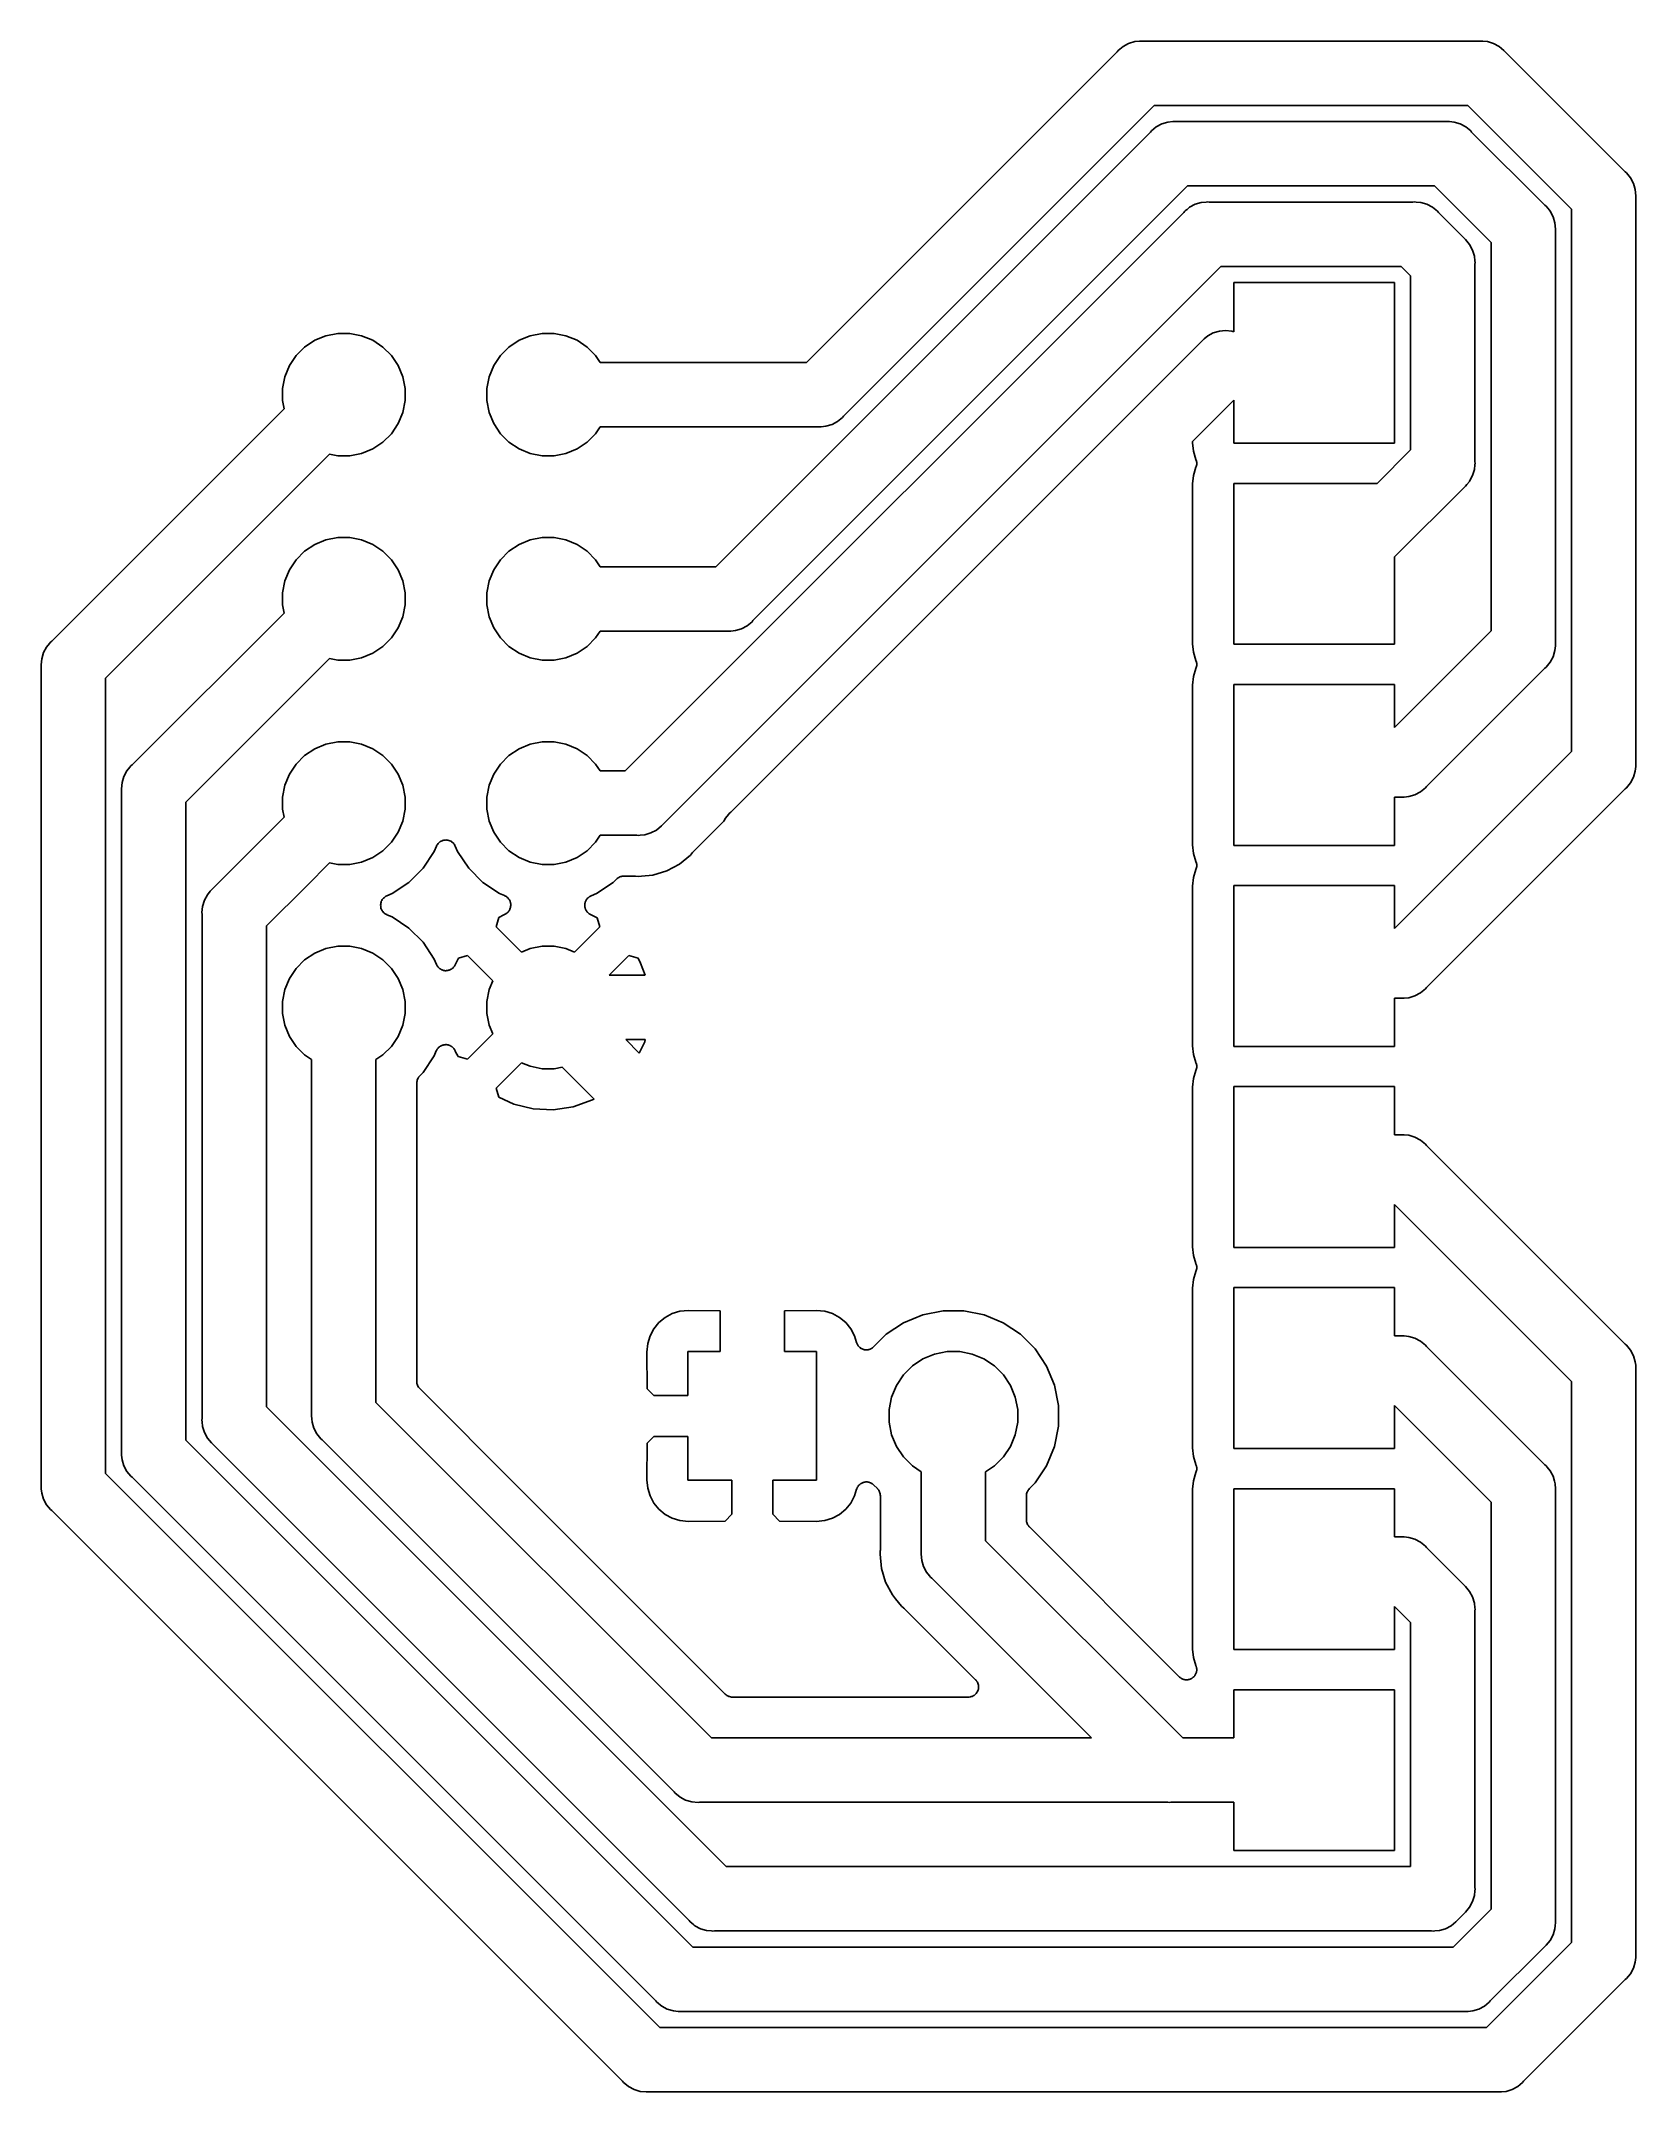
# Model space of a CAD drawing. Extents: x 115.6 to 135.4, y -84.6 to -59.1.
import ezdxf

# ---------------------------------------------------------------- set-up
doc = ezdxf.new("R2010")
doc.units = 0
doc.header["$MEASUREMENT"] = 0
doc.layers.add('BLACK', color=7, linetype='CONTINUOUS')

msp = doc.modelspace()

# ---------------------------------------------------------------- linework, layer by layer
at = {"layer": 'BLACK', "linetype": 'CONTINUOUS'}
for p, q in [((129.069, -59.1708), (129.139, -59.1336)), ((129.139, -59.1336), (129.214, -59.1108)), ((129.214, -59.1108), (129.273, -59.105)), ((129.273, -59.105), (129.292, -59.103)), ((129.292, -59.103), (129.312, -59.105)), ((129.312, -59.105), (133.502, -59.105)), ((133.502, -59.105), (133.522, -59.103)), ((133.522, -59.103), (133.542, -59.105)), ((133.542, -59.105), (133.542, -59.105)), ((133.542, -59.105), (133.6, -59.1108)), ((133.6, -59.1108), (133.676, -59.1336)), ((133.676, -59.1336), (133.745, -59.1708)), ((125.132, -63.1), (128.996, -59.236)), ((128.996, -59.236), (129.008, -59.2208)), ((129.008, -59.2208), (129.069, -59.1708)), ((133.745, -59.1708), (133.806, -59.2208)), ((133.806, -59.2208), (133.819, -59.236)), ((133.819, -59.236), (135.314, -60.7313)), ((129.458, -59.905), (125.594, -63.7689)), ((133.356, -59.905), (129.458, -59.905)), ((134.645, -61.1937), (133.356, -59.905)), ((129.422, -60.2208), (129.483, -60.1708)), ((129.483, -60.1708), (129.553, -60.1336)), ((129.553, -60.1336), (129.628, -60.1108)), ((129.628, -60.1108), (129.687, -60.105)), ((129.687, -60.105), (129.707, -60.103)), ((129.687, -60.105), (129.687, -60.105)), ((129.707, -60.103), (129.726, -60.105)), ((129.726, -60.105), (133.088, -60.105)), ((133.088, -60.105), (133.108, -60.103)), ((133.108, -60.103), (133.127, -60.105)), ((133.127, -60.105), (133.127, -60.105)), ((133.127, -60.105), (133.186, -60.1108)), ((133.186, -60.1108), (133.262, -60.1336)), ((133.262, -60.1336), (133.331, -60.1708)), ((133.331, -60.1708), (133.392, -60.2208)), ((124.006, -65.64), (129.41, -60.236)), ((129.41, -60.236), (129.422, -60.2208)), ((133.392, -60.2208), (133.404, -60.236)), ((133.404, -60.236), (134.314, -61.1455)), ((129.872, -60.905), (124.468, -66.3089)), ((132.942, -60.905), (129.872, -60.905)), ((133.645, -61.6079), (132.942, -60.905)), ((135.314, -60.7313), (135.329, -60.7438)), ((135.329, -60.7438), (135.379, -60.8047)), ((135.379, -60.8047), (135.416, -60.8742)), ((135.416, -60.8742), (135.426, -60.905)), ((135.426, -60.905), (135.439, -60.9496)), ((135.439, -60.9496), (135.447, -61.028)), ((129.837, -61.2208), (129.852, -61.2083)), ((129.852, -61.2083), (129.865, -61.1972)), ((129.852, -61.2083), (129.852, -61.2083)), ((129.865, -61.1972), (129.897, -61.1708)), ((129.897, -61.1708), (129.967, -61.1336)), ((129.967, -61.1336), (130.042, -61.1108)), ((130.042, -61.1108), (130.101, -61.105)), ((130.101, -61.105), (130.121, -61.1031)), ((130.101, -61.105), (130.101, -61.105)), ((130.121, -61.1031), (130.14, -61.105)), ((130.14, -61.105), (132.674, -61.105)), ((132.674, -61.105), (132.694, -61.1031)), ((132.694, -61.1031), (132.713, -61.105)), ((132.713, -61.105), (132.713, -61.105)), ((132.713, -61.105), (132.772, -61.1108)), ((132.772, -61.1108), (132.847, -61.1336)), ((132.847, -61.1336), (132.917, -61.1708)), ((132.917, -61.1708), (132.978, -61.2208)), ((134.314, -61.1455), (134.329, -61.158)), ((134.329, -61.158), (134.37, -61.2083)), ((134.37, -61.2083), (134.379, -61.2189)), ((134.645, -67.9393), (134.645, -61.1937)), ((135.447, -61.028), (135.445, -61.0477)), ((135.445, -61.0477), (135.445, -68.0853)), ((122.88, -68.18), (129.824, -61.236)), ((129.824, -61.236), (129.837, -61.2208)), ((132.978, -61.2208), (132.99, -61.236)), ((132.99, -61.236), (133.314, -61.5597)), ((134.379, -61.2189), (134.416, -61.2884)), ((134.416, -61.2884), (134.439, -61.3638)), ((134.439, -61.3638), (134.447, -61.4422)), ((134.447, -61.4422), (134.445, -61.4619)), ((134.445, -61.4619), (134.445, -66.5853)), ((133.314, -61.5597), (133.329, -61.5723)), ((133.329, -61.5723), (133.379, -61.6332)), ((133.379, -61.6332), (133.416, -61.7027)), ((133.416, -61.7027), (133.439, -61.7781)), ((133.645, -66.4393), (133.645, -61.6079)), ((130.286, -61.905), (123.343, -68.8489)), ((132.528, -61.905), (130.286, -61.905)), ((132.645, -62.0222), (132.528, -61.905)), ((133.439, -61.7781), (133.445, -61.8368)), ((133.445, -61.8368), (133.445, -61.8368)), ((133.445, -61.8368), (133.447, -61.8565)), ((133.447, -61.8565), (133.445, -61.8761)), ((133.445, -61.8761), (133.445, -64.3339)), ((130.445, -62.7173), (130.445, -62.105)), ((130.445, -62.105), (132.445, -62.105)), ((132.445, -62.105), (132.445, -64.105)), ((132.645, -64.1878), (132.645, -62.0222)), ((119.158, -62.7673), (119.305, -62.738)), ((119.305, -62.738), (119.455, -62.738)), ((119.455, -62.738), (119.602, -62.7673)), ((121.698, -62.7673), (121.845, -62.738)), ((121.845, -62.738), (121.995, -62.738)), ((121.995, -62.738), (122.142, -62.7673)), ((130.122, -62.7708), (130.191, -62.7337)), ((130.191, -62.7337), (130.267, -62.7108)), ((130.267, -62.7108), (130.345, -62.7031)), ((130.345, -62.7031), (130.423, -62.7108)), ((130.423, -62.7108), (130.445, -62.7173)), ((118.788, -63.0143), (118.894, -62.9081)), ((118.894, -62.9081), (119.019, -62.8247)), ((119.019, -62.8247), (119.158, -62.7673)), ((119.602, -62.7673), (119.741, -62.8247)), ((119.741, -62.8247), (119.866, -62.9081)), ((119.866, -62.9081), (119.972, -63.0143)), ((121.328, -63.0143), (121.434, -62.9081)), ((121.434, -62.9081), (121.559, -62.8247)), ((121.559, -62.8247), (121.698, -62.7673)), ((122.142, -62.7673), (122.281, -62.8247)), ((122.281, -62.8247), (122.406, -62.9081)), ((122.406, -62.9081), (122.512, -63.0143)), ((124.191, -68.6933), (130.076, -62.8083)), ((130.076, -62.8083), (130.122, -62.7708)), ((118.647, -63.2777), (118.705, -63.1391)), ((118.705, -63.1391), (118.788, -63.0143)), ((119.972, -63.0143), (120.055, -63.1391)), ((120.055, -63.1391), (120.113, -63.2777)), ((121.187, -63.2777), (121.245, -63.1391)), ((121.245, -63.1391), (121.328, -63.0143)), ((122.512, -63.0143), (122.569, -63.1)), ((122.569, -63.1), (125.132, -63.1)), ((118.618, -63.4249), (118.647, -63.2777)), ((118.618, -63.575), (118.618, -63.4249)), ((120.113, -63.2777), (120.142, -63.4249)), ((120.142, -63.4249), (120.142, -63.575)), ((121.158, -63.4249), (121.187, -63.2777)), ((121.158, -63.575), (121.158, -63.4249)), ((115.749, -66.5653), (118.638, -63.6762)), ((118.638, -63.6762), (118.618, -63.575)), ((120.113, -63.7223), (120.055, -63.8609)), ((120.142, -63.575), (120.113, -63.7223)), ((121.187, -63.7223), (121.158, -63.575)), ((121.245, -63.8609), (121.187, -63.7223)), ((130.445, -63.5707), (129.934, -64.0818)), ((130.445, -64.105), (130.445, -63.5707)), ((119.972, -63.9857), (119.866, -64.0919)), ((120.055, -63.8609), (119.972, -63.9857)), ((121.328, -63.9857), (121.245, -63.8609)), ((121.434, -64.0919), (121.328, -63.9857)), ((122.512, -63.9857), (122.406, -64.0919)), ((122.569, -63.9), (122.512, -63.9857)), ((125.278, -63.9), (122.569, -63.9)), ((125.297, -63.9019), (125.278, -63.9)), ((125.317, -63.9), (125.297, -63.9019)), ((125.376, -63.8942), (125.317, -63.9)), ((125.317, -63.9), (125.317, -63.9)), ((125.451, -63.8713), (125.376, -63.8942)), ((125.521, -63.8342), (125.451, -63.8713)), ((125.582, -63.7842), (125.521, -63.8342)), ((125.594, -63.7689), (125.582, -63.7842)), ((119.204, -64.2419), (116.418, -67.0277)), ((119.305, -64.262), (119.204, -64.2419)), ((119.455, -64.262), (119.305, -64.262)), ((119.602, -64.2327), (119.455, -64.262)), ((119.741, -64.1753), (119.602, -64.2327)), ((119.866, -64.0919), (119.741, -64.1753)), ((121.559, -64.1753), (121.434, -64.0919)), ((121.698, -64.2327), (121.559, -64.1753)), ((121.845, -64.262), (121.698, -64.2327)), ((121.995, -64.262), (121.845, -64.262)), ((122.142, -64.2327), (121.995, -64.262)), ((122.281, -64.1753), (122.142, -64.2327)), ((122.406, -64.0919), (122.281, -64.1753)), ((129.934, -64.0818), (129.934, -64.0988)), ((129.934, -64.0988), (129.944, -64.2046)), ((129.944, -64.2046), (129.975, -64.3057)), ((132.445, -64.105), (130.445, -64.105)), ((132.228, -64.605), (132.645, -64.1878)), ((129.944, -64.5054), (129.934, -64.6112)), ((129.975, -64.4041), (129.944, -64.5054)), ((129.975, -64.3057), (129.976, -64.3077)), ((129.98, -64.3931), (129.975, -64.404)), ((129.975, -64.404), (129.975, -64.4041)), ((129.976, -64.3077), (129.98, -64.3186)), ((129.98, -64.3186), (129.98, -64.3192)), ((129.98, -64.3192), (129.981, -64.3197)), ((129.982, -64.3804), (129.98, -64.392)), ((129.98, -64.392), (129.98, -64.3925)), ((129.98, -64.3925), (129.98, -64.3931)), ((129.981, -64.3197), (129.983, -64.3313)), ((129.985, -64.3689), (129.982, -64.3804)), ((129.983, -64.3313), (129.985, -64.3429)), ((129.985, -64.3429), (129.985, -64.3435)), ((129.985, -64.3435), (129.985, -64.3441)), ((129.985, -64.3441), (129.985, -64.3559)), ((129.985, -64.3559), (129.985, -64.3677)), ((129.985, -64.3677), (129.985, -64.3683)), ((129.985, -64.3683), (129.985, -64.3689)), ((133.416, -64.5073), (133.379, -64.5768)), ((133.439, -64.4319), (133.416, -64.5073)), ((133.445, -64.3732), (133.439, -64.4319)), ((133.445, -64.3339), (133.447, -64.3535)), ((133.447, -64.3535), (133.445, -64.3732)), ((133.445, -64.3732), (133.445, -64.3732)), ((129.934, -64.6112), (129.934, -66.5988)), ((130.445, -66.605), (130.445, -64.605)), ((130.445, -64.605), (132.228, -64.605)), ((133.314, -64.6503), (132.445, -65.5192)), ((133.329, -64.6377), (133.314, -64.6503)), ((133.344, -64.6192), (133.329, -64.6377)), ((133.378, -64.5786), (133.344, -64.6192)), ((133.379, -64.5768), (133.378, -64.5786)), ((119.158, -65.3073), (119.305, -65.278)), ((119.305, -65.278), (119.455, -65.278)), ((119.455, -65.278), (119.602, -65.3073)), ((121.698, -65.3073), (121.845, -65.278)), ((121.845, -65.278), (121.995, -65.278)), ((121.995, -65.278), (122.142, -65.3073)), ((118.788, -65.5543), (118.894, -65.4481)), ((118.894, -65.4481), (119.019, -65.3647)), ((119.019, -65.3647), (119.158, -65.3073)), ((119.602, -65.3073), (119.741, -65.3647)), ((119.741, -65.3647), (119.866, -65.4481)), ((119.866, -65.4481), (119.972, -65.5543)), ((121.328, -65.5543), (121.434, -65.4481)), ((121.434, -65.4481), (121.559, -65.3647)), ((121.559, -65.3647), (121.698, -65.3073)), ((122.142, -65.3073), (122.281, -65.3647)), ((122.281, -65.3647), (122.406, -65.4481)), ((122.406, -65.4481), (122.512, -65.5543)), ((132.445, -65.5192), (132.445, -66.605)), ((118.647, -65.8177), (118.705, -65.6791)), ((118.705, -65.6791), (118.788, -65.5543)), ((119.972, -65.5543), (120.055, -65.6791)), ((120.055, -65.6791), (120.113, -65.8177)), ((121.187, -65.8177), (121.245, -65.6791)), ((121.245, -65.6791), (121.328, -65.5543)), ((122.512, -65.5543), (122.569, -65.64)), ((122.569, -65.64), (124.006, -65.64)), ((118.618, -65.965), (118.647, -65.8177)), ((118.618, -66.115), (118.618, -65.965)), ((120.113, -65.8177), (120.142, -65.965)), ((120.142, -65.965), (120.142, -66.115)), ((121.158, -65.965), (121.187, -65.8177)), ((121.158, -66.115), (121.158, -65.965)), ((116.749, -68.1053), (118.638, -66.2162)), ((118.638, -66.2162), (118.618, -66.115)), ((120.113, -66.2623), (120.055, -66.4009)), ((120.142, -66.115), (120.113, -66.2623)), ((121.187, -66.2623), (121.158, -66.115)), ((121.245, -66.4009), (121.187, -66.2623)), ((124.468, -66.3089), (124.456, -66.3242)), ((115.734, -66.5778), (115.749, -66.5653)), ((119.972, -66.5257), (119.866, -66.6319)), ((120.055, -66.4009), (119.972, -66.5257)), ((121.328, -66.5257), (121.245, -66.4009)), ((121.434, -66.6319), (121.328, -66.5257)), ((122.512, -66.5257), (122.406, -66.6319)), ((122.569, -66.44), (122.512, -66.5257)), ((124.152, -66.44), (122.569, -66.44)), ((124.172, -66.4419), (124.152, -66.44)), ((124.191, -66.44), (124.172, -66.4419)), ((124.25, -66.4342), (124.191, -66.44)), ((124.191, -66.44), (124.191, -66.44)), ((124.325, -66.4113), (124.25, -66.4342)), ((124.395, -66.3742), (124.325, -66.4113)), ((124.456, -66.3242), (124.395, -66.3742)), ((132.445, -67.6393), (133.645, -66.4393)), ((115.616, -66.862), (115.624, -66.7836)), ((115.624, -66.7836), (115.647, -66.7082)), ((115.647, -66.7082), (115.684, -66.6387)), ((115.684, -66.6387), (115.721, -66.5931)), ((115.721, -66.5931), (115.734, -66.5778)), ((115.721, -66.5931), (115.721, -66.5931)), ((119.204, -66.7819), (117.418, -68.5677)), ((119.305, -66.802), (119.204, -66.7819)), ((119.455, -66.802), (119.305, -66.802)), ((119.602, -66.7727), (119.455, -66.802)), ((119.741, -66.7153), (119.602, -66.7727)), ((119.866, -66.6319), (119.741, -66.7153)), ((121.559, -66.7153), (121.434, -66.6319)), ((121.698, -66.7727), (121.559, -66.7153)), ((121.845, -66.802), (121.698, -66.7727)), ((121.995, -66.802), (121.845, -66.802)), ((122.142, -66.7727), (121.995, -66.802)), ((122.281, -66.7153), (122.142, -66.7727)), ((122.406, -66.6319), (122.281, -66.7153)), ((129.934, -66.5988), (129.944, -66.7046)), ((129.944, -66.7046), (129.975, -66.8057)), ((129.975, -66.8057), (129.976, -66.8077)), ((129.976, -66.8077), (129.98, -66.8186)), ((129.98, -66.8186), (129.98, -66.8192)), ((129.98, -66.8192), (129.981, -66.8197)), ((129.981, -66.8197), (129.983, -66.8313)), ((132.445, -66.605), (130.445, -66.605)), ((134.416, -66.7588), (134.379, -66.8283)), ((134.439, -66.6834), (134.416, -66.7588)), ((134.445, -66.6246), (134.439, -66.6834)), ((134.445, -66.5853), (134.447, -66.605)), ((134.447, -66.605), (134.445, -66.6246)), ((134.445, -66.6246), (134.445, -66.6246)), ((115.618, -66.8817), (115.616, -66.862)), ((115.618, -77.061), (115.618, -66.8817)), ((116.418, -67.0277), (116.418, -76.915)), ((129.944, -67.0054), (129.934, -67.1112)), ((129.975, -66.9041), (129.944, -67.0054)), ((129.98, -66.8931), (129.975, -66.904)), ((129.975, -66.904), (129.975, -66.9041)), ((129.982, -66.8804), (129.98, -66.892)), ((129.98, -66.892), (129.98, -66.8925)), ((129.98, -66.8925), (129.98, -66.8931)), ((129.985, -66.8689), (129.982, -66.8804)), ((129.983, -66.8313), (129.985, -66.8429)), ((129.985, -66.8429), (129.985, -66.8435)), ((129.985, -66.8435), (129.985, -66.8441)), ((129.985, -66.8441), (129.985, -66.8559)), ((129.985, -66.8559), (129.985, -66.8677)), ((129.985, -66.8677), (129.985, -66.8683)), ((129.985, -66.8683), (129.985, -66.8689)), ((134.314, -66.9017), (132.842, -68.3739)), ((134.329, -66.8892), (134.314, -66.9017)), ((134.379, -66.8283), (134.329, -66.8892)), ((129.934, -67.1112), (129.934, -69.0988)), ((130.445, -69.105), (130.445, -67.105)), ((130.445, -67.105), (132.445, -67.105)), ((132.445, -67.105), (132.445, -67.6393)), ((119.158, -67.8473), (119.305, -67.818)), ((119.305, -67.818), (119.455, -67.818)), ((119.455, -67.818), (119.602, -67.8473)), ((121.698, -67.8473), (121.845, -67.818)), ((121.845, -67.818), (121.995, -67.818)), ((121.995, -67.818), (122.142, -67.8473)), ((118.705, -68.2191), (118.788, -68.0943)), ((118.788, -68.0943), (118.894, -67.9881)), ((118.894, -67.9881), (119.019, -67.9047)), ((119.019, -67.9047), (119.158, -67.8473)), ((119.602, -67.8473), (119.741, -67.9047)), ((119.741, -67.9047), (119.866, -67.9881)), ((119.866, -67.9881), (119.972, -68.0943)), ((119.972, -68.0943), (120.055, -68.2191)), ((121.245, -68.2191), (121.328, -68.0943)), ((121.328, -68.0943), (121.434, -67.9881)), ((121.434, -67.9881), (121.559, -67.9047)), ((121.559, -67.9047), (121.698, -67.8473)), ((122.142, -67.8473), (122.281, -67.9047)), ((122.281, -67.9047), (122.406, -67.9881)), ((122.406, -67.9881), (122.512, -68.0943)), ((122.512, -68.0943), (122.569, -68.18)), ((132.445, -70.1393), (134.645, -67.9393)), ((135.445, -68.0853), (135.447, -68.105)), ((116.616, -68.402), (116.624, -68.3236)), ((116.624, -68.3236), (116.647, -68.2482)), ((116.647, -68.2482), (116.684, -68.1787)), ((116.684, -68.1787), (116.721, -68.1331)), ((116.721, -68.1331), (116.734, -68.1178)), ((116.721, -68.1331), (116.721, -68.1331)), ((116.734, -68.1178), (116.749, -68.1053)), ((118.647, -68.3577), (118.705, -68.2191)), ((120.055, -68.2191), (120.113, -68.3577)), ((121.187, -68.3577), (121.245, -68.2191)), ((122.569, -68.18), (122.88, -68.18)), ((135.379, -68.3283), (135.329, -68.3892)), ((135.416, -68.2588), (135.379, -68.3283)), ((135.439, -68.1834), (135.416, -68.2588)), ((135.445, -68.1246), (135.439, -68.1834)), ((135.447, -68.105), (135.445, -68.1246)), ((135.445, -68.1246), (135.445, -68.1246)), ((116.618, -68.4217), (116.616, -68.402)), ((116.618, -76.6468), (116.618, -68.4217)), ((117.418, -68.5677), (117.418, -76.5008)), ((118.618, -68.5049), (118.647, -68.3577)), ((118.618, -68.6551), (118.618, -68.5049)), ((120.113, -68.3577), (120.142, -68.5049)), ((120.142, -68.5049), (120.142, -68.6551)), ((121.158, -68.5049), (121.187, -68.3577)), ((121.158, -68.6551), (121.158, -68.5049)), ((132.525, -68.505), (132.445, -68.505)), ((132.445, -68.505), (132.445, -69.105)), ((132.545, -68.5069), (132.525, -68.505)), ((132.565, -68.505), (132.545, -68.5069)), ((132.623, -68.4992), (132.565, -68.505)), ((132.565, -68.505), (132.565, -68.505)), ((132.699, -68.4763), (132.623, -68.4992)), ((132.768, -68.4392), (132.699, -68.4763)), ((132.829, -68.3892), (132.768, -68.4392)), ((132.842, -68.3739), (132.829, -68.3892)), ((135.314, -68.4017), (132.842, -70.8739)), ((135.329, -68.3892), (135.314, -68.4017)), ((118.349, -69.0453), (118.638, -68.7562)), ((118.638, -68.7562), (118.618, -68.6551)), ((120.113, -68.8023), (120.055, -68.9409)), ((120.142, -68.6551), (120.113, -68.8023)), ((121.187, -68.8023), (121.158, -68.6551)), ((121.245, -68.9409), (121.187, -68.8023)), ((123.343, -68.8489), (123.33, -68.8642)), ((123.724, -69.1861), (124.106, -68.804)), ((124.106, -68.804), (124.126, -68.7667)), ((124.126, -68.7667), (124.163, -68.721)), ((124.163, -68.721), (124.176, -68.7058)), ((124.163, -68.721), (124.163, -68.721)), ((124.176, -68.7058), (124.191, -68.6933)), ((117.749, -69.6453), (118.349, -69.0453)), ((118.349, -69.0453), (118.349, -69.0453)), ((119.972, -69.0657), (119.866, -69.1719)), ((120.055, -68.9409), (119.972, -69.0657)), ((120.533, -69.1143), (120.539, -69.1035)), ((120.533, -69.1146), (120.533, -69.1143)), ((120.533, -69.1147), (120.533, -69.1146)), ((120.533, -69.1159), (120.533, -69.1147)), ((120.533, -69.1147), (120.533, -69.1147)), ((120.539, -69.1035), (120.545, -69.0929)), ((120.545, -69.0926), (120.553, -69.0832)), ((120.545, -69.0927), (120.545, -69.0926)), ((120.545, -69.0929), (120.545, -69.0927)), ((120.553, -69.0832), (120.561, -69.0739)), ((120.561, -69.0736), (120.571, -69.066)), ((120.561, -69.0738), (120.561, -69.0736)), ((120.561, -69.0739), (120.561, -69.0738)), ((120.571, -69.066), (120.58, -69.0583)), ((120.58, -69.0582), (120.581, -69.0581)), ((120.58, -69.0583), (120.58, -69.0582)), ((120.581, -69.0581), (120.591, -69.0525)), ((120.591, -69.0525), (120.602, -69.0468)), ((120.602, -69.0468), (120.603, -69.0466)), ((120.602, -69.0468), (120.602, -69.0468)), ((120.603, -69.0466), (120.614, -69.0432)), ((120.614, -69.0432), (120.626, -69.0398)), ((120.626, -69.0397), (120.639, -69.0386)), ((120.626, -69.0398), (120.626, -69.0397)), ((120.626, -69.0398), (120.626, -69.0398)), ((120.639, -69.0386), (120.651, -69.0375)), ((120.651, -69.0375), (120.651, -69.0375)), ((120.651, -69.0375), (120.651, -69.0375)), ((120.651, -69.0375), (120.663, -69.0388)), ((120.663, -69.0388), (120.675, -69.04)), ((120.675, -69.04), (120.676, -69.0401)), ((120.676, -69.0401), (120.676, -69.0401)), ((120.676, -69.0401), (120.687, -69.0437)), ((120.687, -69.0437), (120.699, -69.0473)), ((120.699, -69.0473), (120.699, -69.0474)), ((120.699, -69.0474), (120.699, -69.0475)), ((120.699, -69.0475), (120.71, -69.0532)), ((120.71, -69.0532), (120.721, -69.0591)), ((120.721, -69.0591), (120.721, -69.0592)), ((120.721, -69.0592), (120.721, -69.0593)), ((120.721, -69.0593), (120.73, -69.067)), ((120.73, -69.067), (120.74, -69.0748)), ((120.74, -69.0748), (120.74, -69.075)), ((120.74, -69.075), (120.74, -69.0752)), ((120.74, -69.0752), (120.748, -69.0845)), ((120.748, -69.0845), (120.756, -69.094)), ((120.756, -69.094), (120.756, -69.0942)), ((120.756, -69.0942), (120.756, -69.0944)), ((120.756, -69.0944), (120.761, -69.105)), ((120.761, -69.105), (120.767, -69.1159)), ((121.328, -69.0657), (121.245, -68.9409)), ((121.434, -69.1719), (121.328, -69.0657)), ((122.512, -69.0657), (122.406, -69.1719)), ((122.569, -68.98), (122.512, -69.0657)), ((123.026, -68.98), (122.569, -68.98)), ((123.046, -68.9819), (123.026, -68.98)), ((123.065, -68.98), (123.046, -68.9819)), ((123.124, -68.9742), (123.065, -68.98)), ((123.065, -68.98), (123.065, -68.98)), ((123.2, -68.9513), (123.124, -68.9742)), ((123.269, -68.9142), (123.2, -68.9513)), ((123.33, -68.8642), (123.269, -68.9142)), ((129.934, -69.0988), (129.944, -69.2046)), ((132.445, -69.105), (130.445, -69.105)), ((119.204, -69.3219), (118.915, -69.6109)), ((119.305, -69.342), (119.204, -69.3219)), ((119.455, -69.342), (119.305, -69.342)), ((119.602, -69.3127), (119.455, -69.342)), ((119.741, -69.2553), (119.602, -69.3127)), ((119.866, -69.1719), (119.741, -69.2553)), ((120.366, -69.3896), (120.505, -69.1816)), ((120.505, -69.1816), (120.533, -69.1159)), ((120.767, -69.1159), (120.795, -69.1816)), ((120.795, -69.1816), (120.934, -69.3896)), ((121.559, -69.2553), (121.434, -69.1719)), ((121.698, -69.3127), (121.559, -69.2553)), ((121.845, -69.342), (121.698, -69.3127)), ((121.995, -69.342), (121.845, -69.342)), ((122.142, -69.3127), (121.995, -69.342)), ((122.281, -69.2553), (122.142, -69.3127)), ((122.406, -69.1719), (122.281, -69.2553)), ((123.395, -69.4229), (123.553, -69.3386)), ((123.553, -69.3386), (123.691, -69.2252)), ((123.691, -69.2252), (123.715, -69.1953)), ((123.715, -69.1953), (123.717, -69.194)), ((123.717, -69.194), (123.72, -69.1902)), ((123.72, -69.1902), (123.724, -69.1861)), ((129.944, -69.2046), (129.975, -69.3057)), ((129.975, -69.3057), (129.976, -69.3077)), ((129.976, -69.3077), (129.98, -69.3186)), ((129.98, -69.3186), (129.98, -69.3192)), ((129.98, -69.3192), (129.981, -69.3197)), ((129.981, -69.3197), (129.983, -69.3313)), ((129.985, -69.3689), (129.982, -69.3804)), ((129.983, -69.3313), (129.985, -69.3429)), ((129.985, -69.3429), (129.985, -69.3435)), ((129.985, -69.3435), (129.985, -69.3441)), ((129.985, -69.3441), (129.985, -69.3559)), ((129.985, -69.3559), (129.985, -69.3677)), ((129.985, -69.3677), (129.985, -69.3683)), ((129.985, -69.3683), (129.985, -69.3689)), ((118.915, -69.611), (118.418, -70.1077)), ((118.915, -69.6109), (118.915, -69.611)), ((119.982, -69.7055), (120.19, -69.5665)), ((120.19, -69.5665), (120.366, -69.3896)), ((120.934, -69.3896), (121.11, -69.5665)), ((121.11, -69.5665), (121.318, -69.7055)), ((122.522, -69.7055), (122.73, -69.5665)), ((122.73, -69.5665), (122.771, -69.5252)), ((122.771, -69.5249), (122.772, -69.524)), ((122.771, -69.5252), (122.771, -69.5249)), ((122.771, -69.5249), (122.771, -69.5249)), ((122.771, -69.5249), (122.771, -69.5249)), ((122.772, -69.524), (122.781, -69.5166)), ((122.781, -69.5166), (122.79, -69.5092)), ((122.79, -69.5092), (122.791, -69.5089)), ((122.791, -69.5085), (122.802, -69.5031)), ((122.791, -69.5089), (122.791, -69.5085)), ((122.802, -69.5031), (122.812, -69.4976)), ((122.812, -69.4976), (122.813, -69.4974)), ((122.813, -69.4971), (122.825, -69.4938)), ((122.813, -69.4974), (122.813, -69.4971)), ((122.825, -69.4938), (122.836, -69.4904)), ((122.836, -69.4904), (122.837, -69.4904)), ((122.837, -69.4902), (122.849, -69.4891)), ((122.837, -69.4904), (122.837, -69.4902)), ((122.849, -69.4891), (122.861, -69.488)), ((122.861, -69.488), (122.995, -69.488)), ((122.995, -69.488), (122.997, -69.488)), ((122.997, -69.488), (123.002, -69.4886)), ((123.002, -69.4886), (123.007, -69.4886)), ((123.007, -69.4886), (123.046, -69.4924)), ((123.046, -69.4924), (123.084, -69.4886)), ((123.084, -69.4886), (123.224, -69.4749)), ((123.084, -69.4886), (123.084, -69.4886)), ((123.224, -69.4749), (123.395, -69.4229)), ((129.944, -69.5054), (129.934, -69.6112)), ((129.934, -69.6112), (129.934, -71.5988)), ((129.975, -69.4041), (129.944, -69.5054)), ((129.98, -69.3931), (129.975, -69.404)), ((129.975, -69.404), (129.975, -69.4041)), ((129.982, -69.3804), (129.98, -69.392)), ((129.98, -69.392), (129.98, -69.3925)), ((129.98, -69.3925), (129.98, -69.3931)), ((130.445, -71.605), (130.445, -69.605)), ((130.445, -69.605), (132.445, -69.605)), ((132.445, -69.605), (132.445, -70.1393)), ((117.616, -69.942), (117.624, -69.8636)), ((117.624, -69.8636), (117.647, -69.7882)), ((117.647, -69.7882), (117.684, -69.7187)), ((117.684, -69.7187), (117.721, -69.6731)), ((117.721, -69.673), (117.734, -69.6578)), ((117.721, -69.6731), (117.721, -69.673)), ((117.734, -69.6578), (117.749, -69.6453)), ((119.837, -69.8489), (119.839, -69.8368)), ((119.838, -69.8491), (119.837, -69.8489)), ((119.837, -69.8493), (119.838, -69.8491)), ((119.839, -69.8615), (119.837, -69.8493)), ((119.839, -69.8368), (119.84, -69.8247)), ((119.84, -69.8736), (119.839, -69.8615)), ((119.84, -69.8242), (119.844, -69.8126)), ((119.84, -69.8245), (119.84, -69.8242)), ((119.84, -69.8247), (119.84, -69.8245)), ((119.84, -69.8738), (119.84, -69.8736)), ((119.84, -69.874), (119.84, -69.8738)), ((119.843, -69.8857), (119.84, -69.874)), ((119.844, -69.8126), (119.847, -69.801)), ((119.847, -69.8006), (119.853, -69.7898)), ((119.847, -69.8008), (119.847, -69.8006)), ((119.847, -69.801), (119.847, -69.8008)), ((119.853, -69.7898), (119.859, -69.7792)), ((119.859, -69.7788), (119.867, -69.7694)), ((119.859, -69.779), (119.859, -69.7788)), ((119.859, -69.7792), (119.859, -69.779)), ((119.867, -69.7694), (119.875, -69.76)), ((119.875, -69.7597), (119.885, -69.7521)), ((119.875, -69.7599), (119.875, -69.7597)), ((119.875, -69.76), (119.875, -69.7599)), ((119.885, -69.7521), (119.894, -69.7443)), ((119.894, -69.7441), (119.905, -69.7384)), ((119.894, -69.7442), (119.894, -69.7441)), ((119.894, -69.7443), (119.894, -69.7442)), ((119.905, -69.7384), (119.916, -69.7327)), ((119.916, -69.7327), (119.982, -69.7055)), ((121.318, -69.7055), (121.379, -69.7304)), ((121.379, -69.7304), (121.38, -69.731)), ((121.38, -69.731), (121.383, -69.7324)), ((121.383, -69.7324), (121.385, -69.7333)), ((121.385, -69.7333), (121.393, -69.7384)), ((121.393, -69.7384), (121.402, -69.743)), ((121.402, -69.743), (121.404, -69.7448)), ((121.404, -69.7448), (121.406, -69.7462)), ((121.406, -69.7462), (121.413, -69.7528)), ((121.413, -69.7528), (121.421, -69.759)), ((121.421, -69.759), (121.423, -69.7611)), ((121.423, -69.7611), (121.425, -69.763)), ((121.425, -69.763), (121.43, -69.7708)), ((121.43, -69.7708), (121.436, -69.7783)), ((121.436, -69.7783), (121.438, -69.7808)), ((121.438, -69.7808), (121.439, -69.783)), ((121.439, -69.783), (121.443, -69.7918)), ((121.443, -69.7918), (121.448, -69.8003)), ((121.448, -69.8003), (121.449, -69.803)), ((121.449, -69.803), (121.45, -69.8055)), ((121.45, -69.8055), (121.452, -69.8148)), ((121.453, -69.8788), (121.45, -69.8879)), ((121.452, -69.8148), (121.455, -69.8241)), ((121.454, -69.8734), (121.453, -69.8761)), ((121.453, -69.8761), (121.453, -69.8788)), ((121.455, -69.8639), (121.454, -69.8734)), ((121.455, -69.8241), (121.455, -69.8269)), ((121.455, -69.8269), (121.456, -69.8295)), ((121.457, -69.8543), (121.455, -69.8639)), ((121.456, -69.8295), (121.456, -69.8392)), ((121.456, -69.8392), (121.457, -69.8488)), ((121.457, -69.8488), (121.457, -69.8515)), ((121.457, -69.8515), (121.457, -69.8543)), ((122.376, -69.8435), (122.378, -69.8344)), ((122.377, -69.8467), (122.376, -69.8435)), ((122.376, -69.8499), (122.377, -69.8467)), ((122.377, -69.859), (122.376, -69.8499)), ((122.377, -69.8682), (122.377, -69.859)), ((122.378, -69.8713), (122.377, -69.8682)), ((122.378, -69.8344), (122.379, -69.8252)), ((122.379, -69.8745), (122.378, -69.8713)), ((122.379, -69.8252), (122.38, -69.8221)), ((122.381, -69.8834), (122.379, -69.8745)), ((122.38, -69.819), (122.383, -69.8103)), ((122.38, -69.8221), (122.38, -69.819)), ((122.383, -69.8103), (122.386, -69.8015)), ((122.386, -69.8015), (122.388, -69.7987)), ((122.388, -69.7987), (122.389, -69.7957)), ((122.389, -69.7957), (122.393, -69.7878)), ((122.393, -69.7878), (122.398, -69.7797)), ((122.398, -69.7797), (122.4, -69.7772)), ((122.4, -69.7772), (122.402, -69.7745)), ((122.402, -69.7745), (122.408, -69.7677)), ((122.408, -69.7677), (122.414, -69.7606)), ((122.414, -69.7606), (122.416, -69.7585)), ((122.416, -69.7585), (122.418, -69.7562)), ((122.418, -69.7562), (122.426, -69.7507)), ((122.426, -69.7507), (122.433, -69.7449)), ((122.433, -69.7449), (122.436, -69.7433)), ((122.436, -69.7433), (122.438, -69.7414)), ((122.438, -69.7414), (122.447, -69.7375)), ((122.447, -69.7375), (122.455, -69.7332)), ((122.455, -69.7332), (122.522, -69.7055)), ((117.618, -69.9617), (117.616, -69.942)), ((117.618, -76.2326), (117.618, -69.9617)), ((118.418, -70.1077), (118.418, -76.0865)), ((119.847, -69.8974), (119.843, -69.8857)), ((119.847, -69.8976), (119.847, -69.8974)), ((119.847, -69.8978), (119.847, -69.8976)), ((119.852, -69.9085), (119.847, -69.8978)), ((119.858, -69.9194), (119.852, -69.9085)), ((119.858, -69.9195), (119.858, -69.9194)), ((119.858, -69.9197), (119.858, -69.9195)), ((119.866, -69.9291), (119.858, -69.9197)), ((119.874, -69.9387), (119.866, -69.9291)), ((119.874, -69.9388), (119.874, -69.9387)), ((119.874, -69.939), (119.874, -69.9388)), ((119.883, -69.9468), (119.874, -69.939)), ((119.893, -69.9547), (119.883, -69.9468)), ((119.893, -69.9548), (119.893, -69.9547)), ((119.893, -69.9549), (119.893, -69.9548)), ((119.903, -69.9607), (119.893, -69.9549)), ((119.914, -69.9666), (119.903, -69.9607)), ((119.915, -69.9668), (119.914, -69.9666)), ((119.916, -69.9673), (119.915, -69.9668)), ((119.915, -69.9668), (119.915, -69.9668)), ((119.915, -69.9668), (119.915, -69.9668)), ((119.982, -69.9945), (119.916, -69.9673)), ((120.19, -70.1335), (119.982, -69.9945)), ((120.366, -70.3104), (120.19, -70.1335)), ((121.309, -70.0008), (121.276, -70.1171)), ((121.276, -70.1171), (121.591, -70.4316)), ((121.369, -69.9687), (121.309, -70.0008)), ((121.373, -69.9672), (121.369, -69.9687)), ((121.375, -69.966), (121.373, -69.9672)), ((121.378, -69.9652), (121.375, -69.966)), ((121.387, -69.9607), (121.378, -69.9652)), ((121.395, -69.9565), (121.387, -69.9607)), ((121.398, -69.9549), (121.395, -69.9565)), ((121.4, -69.9536), (121.398, -69.9549)), ((121.408, -69.9475), (121.4, -69.9536)), ((121.415, -69.9418), (121.408, -69.9475)), ((121.417, -69.9397), (121.415, -69.9418)), ((121.419, -69.938), (121.417, -69.9397)), ((121.425, -69.9305), (121.419, -69.938)), ((121.432, -69.9234), (121.425, -69.9305)), ((121.433, -69.921), (121.432, -69.9234)), ((121.435, -69.9189), (121.433, -69.921)), ((121.44, -69.9104), (121.435, -69.9189)), ((121.445, -69.9021), (121.44, -69.9104)), ((121.446, -69.8995), (121.445, -69.9021)), ((121.447, -69.8971), (121.446, -69.8995)), ((121.45, -69.8879), (121.447, -69.8971)), ((122.249, -70.4316), (122.564, -70.1171)), ((122.383, -69.8923), (122.381, -69.8834)), ((122.385, -69.8952), (122.383, -69.8923)), ((122.386, -69.8983), (122.385, -69.8952)), ((122.39, -69.9065), (122.386, -69.8983)), ((122.394, -69.9148), (122.39, -69.9065)), ((122.396, -69.9174), (122.394, -69.9148)), ((122.397, -69.9202), (122.396, -69.9174)), ((122.403, -69.9274), (122.397, -69.9202)), ((122.408, -69.9349), (122.403, -69.9274)), ((122.411, -69.937), (122.408, -69.9349)), ((122.413, -69.9395), (122.411, -69.937)), ((122.42, -69.9454), (122.413, -69.9395)), ((122.426, -69.9517), (122.42, -69.9454)), ((122.429, -69.9534), (122.426, -69.9517)), ((122.432, -69.9554), (122.429, -69.9534)), ((122.44, -69.9599), (122.432, -69.9554)), ((122.448, -69.9647), (122.44, -69.9599)), ((122.449, -69.9654), (122.448, -69.9647)), ((122.532, -70.0045), (122.449, -69.9654)), ((122.564, -70.1171), (122.532, -70.0045)), ((119.019, -70.4447), (119.158, -70.3873)), ((119.158, -70.3873), (119.305, -70.358)), ((119.305, -70.358), (119.455, -70.358)), ((119.455, -70.358), (119.602, -70.3873)), ((119.602, -70.3873), (119.741, -70.4447)), ((120.505, -70.5184), (120.366, -70.3104)), ((121.591, -70.4316), (121.698, -70.3873)), ((121.698, -70.3873), (121.845, -70.358)), ((121.845, -70.358), (121.995, -70.358)), ((121.995, -70.358), (122.142, -70.3873)), ((122.142, -70.3873), (122.249, -70.4316)), ((118.705, -70.7591), (118.788, -70.6343)), ((118.788, -70.6343), (118.894, -70.5281)), ((118.894, -70.5281), (119.019, -70.4447)), ((119.741, -70.4447), (119.866, -70.5281)), ((119.866, -70.5281), (119.972, -70.6343)), ((119.972, -70.6343), (120.055, -70.7591)), ((120.533, -70.5854), (120.505, -70.5184)), ((120.538, -70.5935), (120.533, -70.5854)), ((120.541, -70.6018), (120.538, -70.5935)), ((120.543, -70.6044), (120.541, -70.6018)), ((120.545, -70.6072), (120.543, -70.6044)), ((120.551, -70.6143), (120.545, -70.6072)), ((120.556, -70.6218), (120.551, -70.6143)), ((120.559, -70.6239), (120.556, -70.6218)), ((120.561, -70.6264), (120.559, -70.6239)), ((120.568, -70.6323), (120.561, -70.6264)), ((120.574, -70.6385), (120.568, -70.6323)), ((120.577, -70.6401), (120.574, -70.6385)), ((120.58, -70.6422), (120.577, -70.6401)), ((120.588, -70.6465), (120.58, -70.6422)), ((120.717, -70.6444), (120.715, -70.6463)), ((120.72, -70.6429), (120.717, -70.6444)), ((120.727, -70.6371), (120.72, -70.6429)), ((120.735, -70.6317), (120.727, -70.6371)), ((120.737, -70.6294), (120.735, -70.6317)), ((120.74, -70.6273), (120.737, -70.6294)), ((120.745, -70.6203), (120.74, -70.6273)), ((120.752, -70.6135), (120.745, -70.6203)), ((120.753, -70.6108), (120.752, -70.6135)), ((120.755, -70.6083), (120.753, -70.6108)), ((120.76, -70.6003), (120.755, -70.6083)), ((120.765, -70.5924), (120.76, -70.6003)), ((120.805, -70.5077), (120.765, -70.5908)), ((120.765, -70.5908), (120.765, -70.5924)), ((120.917, -70.4763), (120.805, -70.5077)), ((121.232, -70.7908), (120.917, -70.4763)), ((122.923, -70.4763), (122.679, -70.72)), ((123.039, -70.5088), (122.923, -70.4763)), ((123.071, -70.5687), (123.039, -70.5088)), ((123.126, -70.72), (123.071, -70.5687)), ((118.618, -71.045), (118.647, -70.8977)), ((118.647, -70.8977), (118.705, -70.7591)), ((120.055, -70.7591), (120.113, -70.8977)), ((120.113, -70.8977), (120.142, -71.045)), ((120.596, -70.6513), (120.588, -70.6465)), ((120.599, -70.6524), (120.596, -70.6513)), ((120.602, -70.6539), (120.599, -70.6524)), ((120.61, -70.6566), (120.602, -70.6539)), ((120.619, -70.6598), (120.61, -70.6566)), ((120.622, -70.6603), (120.619, -70.6598)), ((120.625, -70.6612), (120.622, -70.6603)), ((120.634, -70.6622), (120.625, -70.6612)), ((120.643, -70.6636), (120.634, -70.6622)), ((120.647, -70.6634), (120.643, -70.6636)), ((120.65, -70.6638), (120.647, -70.6634)), ((120.659, -70.6629), (120.65, -70.6638)), ((120.668, -70.6625), (120.659, -70.6629)), ((120.671, -70.6618), (120.668, -70.6625)), ((120.675, -70.6615), (120.671, -70.6618)), ((120.683, -70.6589), (120.675, -70.6615)), ((120.692, -70.6567), (120.683, -70.6589)), ((120.695, -70.6553), (120.692, -70.6567)), ((120.698, -70.6544), (120.695, -70.6553)), ((120.706, -70.6501), (120.698, -70.6544)), ((120.715, -70.6463), (120.706, -70.6501)), ((121.158, -71.045), (121.187, -70.8977)), ((121.187, -70.8977), (121.232, -70.7908)), ((122.679, -70.72), (123.126, -70.72)), ((132.829, -70.8892), (132.768, -70.9392)), ((132.842, -70.8739), (132.829, -70.8892)), ((118.618, -71.195), (118.618, -71.045)), ((120.142, -71.045), (120.142, -71.195)), ((121.158, -71.195), (121.158, -71.045)), ((132.525, -71.005), (132.445, -71.005)), ((132.445, -71.005), (132.445, -71.605)), ((132.545, -71.0069), (132.525, -71.005)), ((132.565, -71.005), (132.545, -71.0069)), ((132.623, -70.9992), (132.565, -71.005)), ((132.565, -71.005), (132.565, -71.005)), ((132.699, -70.9763), (132.623, -70.9992)), ((132.768, -70.9392), (132.699, -70.9763)), ((118.647, -71.3423), (118.618, -71.195)), ((118.705, -71.4809), (118.647, -71.3423)), ((120.113, -71.3423), (120.055, -71.4809)), ((120.142, -71.195), (120.113, -71.3423)), ((121.187, -71.3423), (121.158, -71.195)), ((121.232, -71.4492), (121.187, -71.3423)), ((118.788, -71.6057), (118.705, -71.4809)), ((118.894, -71.7119), (118.788, -71.6057)), ((119.972, -71.6057), (119.866, -71.7119)), ((120.055, -71.4809), (119.972, -71.6057)), ((120.505, -71.7216), (120.53, -71.6615)), ((120.53, -71.6615), (120.531, -71.6598)), ((120.531, -71.6598), (120.532, -71.6574)), ((120.532, -71.6574), (120.533, -71.6548)), ((120.533, -71.6548), (120.538, -71.6466)), ((120.538, -71.6466), (120.543, -71.6381)), ((120.543, -71.6381), (120.545, -71.636)), ((120.545, -71.636), (120.546, -71.6337)), ((120.546, -71.6337), (120.553, -71.6265)), ((120.553, -71.6265), (120.559, -71.6192)), ((120.559, -71.6192), (120.561, -71.6174)), ((120.561, -71.6174), (120.563, -71.6154)), ((120.563, -71.6154), (120.571, -71.6097)), ((120.571, -71.6097), (120.578, -71.6037)), ((120.578, -71.6037), (120.581, -71.6024)), ((120.581, -71.6024), (120.583, -71.6008)), ((120.583, -71.6008), (120.592, -71.5967)), ((120.592, -71.5967), (120.6, -71.5922)), ((120.6, -71.5922), (120.603, -71.5914)), ((120.603, -71.5914), (120.605, -71.5903)), ((120.605, -71.5903), (120.615, -71.588)), ((120.615, -71.588), (120.624, -71.5853)), ((120.624, -71.5853), (120.627, -71.585)), ((120.627, -71.585), (120.63, -71.5844)), ((120.63, -71.5844), (120.639, -71.5839)), ((120.639, -71.5839), (120.649, -71.5831)), ((120.649, -71.5831), (120.652, -71.5834)), ((120.652, -71.5834), (120.654, -71.5832)), ((120.654, -71.5832), (120.664, -71.5847)), ((120.664, -71.5847), (120.673, -71.5857)), ((120.673, -71.5857), (120.676, -71.5865)), ((120.676, -71.5865), (120.679, -71.5869)), ((120.679, -71.5869), (120.688, -71.5902)), ((120.688, -71.5902), (120.697, -71.5931)), ((120.697, -71.5931), (120.7, -71.5944)), ((120.7, -71.5944), (120.702, -71.5953)), ((120.702, -71.5953), (120.71, -71.6003)), ((120.71, -71.6003), (120.719, -71.6049)), ((120.719, -71.6049), (120.721, -71.6067)), ((120.721, -71.6067), (120.723, -71.6081)), ((120.723, -71.6081), (120.731, -71.6146)), ((120.731, -71.6146), (120.738, -71.6207)), ((120.738, -71.6207), (120.74, -71.6229)), ((120.74, -71.6229), (120.742, -71.6247)), ((120.742, -71.6247), (120.748, -71.6325)), ((120.748, -71.6325), (120.754, -71.64)), ((120.754, -71.64), (120.755, -71.6424)), ((120.755, -71.6424), (120.757, -71.6446)), ((120.757, -71.6446), (120.761, -71.6533)), ((120.761, -71.6533), (120.765, -71.6619)), ((120.765, -71.6619), (120.766, -71.6645)), ((120.766, -71.6645), (120.767, -71.667)), ((120.917, -71.7637), (121.232, -71.4492)), ((122.886, -71.52), (123.055, -71.6898)), ((123.129, -71.52), (122.886, -71.52)), ((123.055, -71.6898), (123.123, -71.5472)), ((123.123, -71.5472), (123.129, -71.52)), ((129.934, -71.5988), (129.944, -71.7046)), ((132.445, -71.605), (130.445, -71.605)), ((118.98, -71.7692), (118.894, -71.7119)), ((118.98, -76.1804), (118.98, -71.7692)), ((119.866, -71.7119), (119.78, -71.7692)), ((119.78, -71.7692), (119.78, -76.0343)), ((120.366, -71.9296), (120.505, -71.7216)), ((120.767, -71.667), (120.769, -71.6713)), ((120.769, -71.6713), (120.801, -71.7312)), ((120.801, -71.7312), (120.917, -71.7637)), ((121.591, -71.8084), (121.276, -72.1229)), ((121.698, -71.8527), (121.591, -71.8084)), ((121.845, -71.882), (121.698, -71.8527)), ((121.995, -71.882), (121.845, -71.882)), ((122.096, -71.8619), (121.995, -71.882)), ((122.494, -72.2593), (122.096, -71.8619)), ((129.944, -71.7046), (129.975, -71.8057)), ((129.975, -71.9041), (129.944, -72.0054)), ((129.975, -71.8057), (129.976, -71.8077)), ((129.98, -71.8931), (129.975, -71.904)), ((129.975, -71.904), (129.975, -71.9041)), ((129.976, -71.8077), (129.98, -71.8186)), ((129.98, -71.8186), (129.98, -71.8192)), ((129.98, -71.8192), (129.981, -71.8197)), ((129.982, -71.8804), (129.98, -71.892)), ((129.98, -71.892), (129.98, -71.8925)), ((129.98, -71.8925), (129.98, -71.8931)), ((129.981, -71.8197), (129.983, -71.8313)), ((129.985, -71.8689), (129.982, -71.8804)), ((129.983, -71.8313), (129.985, -71.8429)), ((129.985, -71.8429), (129.985, -71.8435)), ((129.985, -71.8435), (129.985, -71.8441)), ((129.985, -71.8441), (129.985, -71.8559)), ((129.985, -71.8559), (129.985, -71.8677)), ((129.985, -71.8677), (129.985, -71.8683)), ((129.985, -71.8683), (129.985, -71.8689)), ((120.288, -72.0589), (120.289, -72.0472)), ((120.288, -72.0602), (120.288, -72.0589)), ((120.288, -72.0602), (120.288, -72.0602)), ((120.288, -72.0602), (120.288, -72.0602)), ((120.288, -72.0607), (120.288, -72.0602)), ((120.288, -75.7713), (120.288, -72.0607)), ((120.289, -72.0472), (120.291, -72.0356)), ((120.291, -72.0343), (120.294, -72.023)), ((120.291, -72.0349), (120.291, -72.0343)), ((120.291, -72.0356), (120.291, -72.0349)), ((120.294, -72.023), (120.298, -72.0118)), ((120.298, -72.0106), (120.304, -72.0003)), ((120.298, -72.0113), (120.298, -72.0106)), ((120.298, -72.0118), (120.298, -72.0113)), ((120.304, -72.0003), (120.309, -71.99)), ((120.309, -71.99), (120.31, -71.9895)), ((120.31, -71.9889), (120.318, -71.9799)), ((120.31, -71.9895), (120.31, -71.9889)), ((120.318, -71.9799), (120.325, -71.9709)), ((120.325, -71.9709), (120.366, -71.9296)), ((121.276, -72.1229), (121.308, -72.2355)), ((129.944, -72.0054), (129.934, -72.1112)), ((129.934, -72.1112), (129.934, -74.0988)), ((130.445, -74.105), (130.445, -72.105)), ((130.445, -72.105), (132.445, -72.105)), ((132.445, -72.105), (132.445, -72.705)), ((121.308, -72.2355), (121.493, -72.3225)), ((121.493, -72.3225), (121.736, -72.3827)), ((121.736, -72.3827), (121.985, -72.3945)), ((121.985, -72.3945), (122.233, -72.3572)), ((122.233, -72.3572), (122.471, -72.2713)), ((122.471, -72.2713), (122.494, -72.2593)), ((132.445, -72.705), (132.525, -72.705)), ((132.525, -72.705), (132.545, -72.7031)), ((132.545, -72.7031), (132.565, -72.705)), ((132.565, -72.705), (132.565, -72.705)), ((132.565, -72.705), (132.623, -72.7108)), ((132.623, -72.7108), (132.699, -72.7337)), ((132.699, -72.7337), (132.768, -72.7708)), ((132.768, -72.7708), (132.829, -72.8208)), ((132.829, -72.8208), (132.842, -72.8361)), ((132.842, -72.8361), (135.314, -75.3083)), ((134.645, -75.7707), (132.445, -73.5707)), ((132.445, -73.5707), (132.445, -74.105)), ((129.934, -74.0988), (129.944, -74.2046)), ((129.944, -74.2046), (129.975, -74.3057)), ((132.445, -74.105), (130.445, -74.105)), ((129.975, -74.4041), (129.944, -74.5054)), ((129.975, -74.3057), (129.976, -74.3077)), ((129.98, -74.3931), (129.975, -74.404)), ((129.975, -74.404), (129.975, -74.4041)), ((129.976, -74.3077), (129.98, -74.3186)), ((129.98, -74.3186), (129.98, -74.3192)), ((129.98, -74.3192), (129.981, -74.3197)), ((129.982, -74.3804), (129.98, -74.392)), ((129.98, -74.392), (129.98, -74.3925)), ((129.98, -74.3925), (129.98, -74.3931)), ((129.981, -74.3197), (129.983, -74.3313)), ((129.985, -74.3689), (129.982, -74.3804)), ((129.983, -74.3313), (129.985, -74.3429)), ((129.985, -74.3429), (129.985, -74.3435)), ((129.985, -74.3435), (129.985, -74.3441)), ((129.985, -74.3441), (129.985, -74.3559)), ((129.985, -74.3559), (129.985, -74.3677)), ((129.985, -74.3677), (129.985, -74.3683)), ((129.985, -74.3683), (129.985, -74.3689)), ((129.944, -74.5054), (129.934, -74.6112)), ((129.934, -74.6112), (129.934, -76.5988)), ((130.445, -76.605), (130.445, -74.605)), ((130.445, -74.605), (132.445, -74.605)), ((132.445, -74.605), (132.445, -75.205)), ((123.376, -74.9756), (123.299, -75.0391)), ((123.465, -74.9284), (123.376, -74.9756)), ((123.56, -74.8994), (123.465, -74.9284)), ((123.666, -74.889), (123.56, -74.8994)), ((124.06, -74.8913), (123.666, -74.889)), ((124.06, -75.4), (124.06, -74.8913)), ((125.254, -74.889), (124.86, -74.8913)), ((124.86, -74.8913), (124.86, -75.4)), ((125.36, -74.8993), (125.254, -74.889)), ((125.455, -74.9284), (125.36, -74.8993)), ((125.544, -74.9756), (125.455, -74.9284)), ((125.621, -75.0391), (125.544, -74.9756)), ((126.578, -74.9423), (126.34, -75.0409)), ((126.831, -74.892), (126.578, -74.9423)), ((127.089, -74.892), (126.831, -74.892)), ((127.342, -74.9423), (127.089, -74.892)), ((127.58, -75.0409), (127.342, -74.9423)), ((123.188, -75.2047), (123.159, -75.3004)), ((123.236, -75.1164), (123.188, -75.2047)), ((123.299, -75.0391), (123.236, -75.1164)), ((125.684, -75.1164), (125.621, -75.0391)), ((125.732, -75.2047), (125.684, -75.1164)), ((125.757, -75.2888), (125.732, -75.2047)), ((126.126, -75.184), (125.968, -75.3417)), ((126.34, -75.0409), (126.126, -75.184)), ((127.794, -75.184), (127.58, -75.0409)), ((127.976, -75.3662), (127.794, -75.184)), ((132.445, -75.205), (132.525, -75.205)), ((132.525, -75.205), (132.545, -75.2031)), ((132.545, -75.2031), (132.565, -75.205)), ((132.565, -75.205), (132.565, -75.205)), ((132.565, -75.205), (132.623, -75.2108)), ((132.623, -75.2108), (132.699, -75.2337)), ((132.699, -75.2337), (132.768, -75.2708)), ((123.159, -75.3004), (123.149, -75.4059)), ((123.149, -75.4059), (123.152, -75.8613)), ((123.66, -75.946), (123.66, -75.4)), ((123.66, -75.4), (124.06, -75.4)), ((124.86, -75.4), (125.26, -75.4)), ((125.26, -75.4), (125.26, -77)), ((125.759, -75.2943), (125.757, -75.2888)), ((125.761, -75.2999), (125.759, -75.2943)), ((125.764, -75.3057), (125.761, -75.2999)), ((125.767, -75.3117), (125.764, -75.3057)), ((125.77, -75.3166), (125.767, -75.3117)), ((125.773, -75.3219), (125.77, -75.3166)), ((125.777, -75.3269), (125.773, -75.3219)), ((125.78, -75.3323), (125.777, -75.3269)), ((125.785, -75.3365), (125.78, -75.3323)), ((125.788, -75.3411), (125.785, -75.3365)), ((125.793, -75.3453), (125.788, -75.3411)), ((125.798, -75.3499), (125.793, -75.3453)), ((125.803, -75.3532), (125.798, -75.3499)), ((125.807, -75.357), (125.803, -75.3532)), ((125.813, -75.3601), (125.807, -75.357)), ((125.818, -75.3637), (125.813, -75.3601)), ((125.824, -75.366), (125.818, -75.3637)), ((125.829, -75.3688), (125.824, -75.366)), ((125.835, -75.3708), (125.829, -75.3688)), ((125.841, -75.3733), (125.835, -75.3708)), ((125.847, -75.3745), (125.841, -75.3733)), ((125.853, -75.3763), (125.847, -75.3745)), ((125.859, -75.377), (125.853, -75.3763)), ((125.866, -75.3783), (125.859, -75.377)), ((125.871, -75.3783), (125.866, -75.3783)), ((125.877, -75.3789), (125.871, -75.3783)), ((125.884, -75.3784), (125.877, -75.3789)), ((125.89, -75.3784), (125.884, -75.3784)), ((125.896, -75.3773), (125.89, -75.3784)), ((125.902, -75.3768), (125.896, -75.3773)), ((125.908, -75.375), (125.902, -75.3768)), ((125.915, -75.3737), (125.908, -75.375)), ((125.92, -75.3715), (125.915, -75.3737)), ((125.926, -75.3699), (125.92, -75.3715)), ((125.932, -75.3669), (125.926, -75.3699)), ((125.938, -75.3644), (125.932, -75.3669)), ((125.943, -75.3612), (125.938, -75.3644)), ((125.948, -75.3585), (125.943, -75.3612)), ((125.953, -75.3544), (125.948, -75.3585)), ((125.958, -75.3508), (125.953, -75.3544)), ((125.963, -75.3467), (125.958, -75.3508)), ((125.967, -75.343), (125.963, -75.3467)), ((125.968, -75.3417), (125.967, -75.343)), ((126.45, -75.5786), (126.581, -75.491)), ((126.581, -75.491), (126.727, -75.4307)), ((126.727, -75.4307), (126.881, -75.4)), ((126.881, -75.4), (127.039, -75.4)), ((127.039, -75.4), (127.193, -75.4307)), ((127.193, -75.4307), (127.339, -75.491)), ((127.339, -75.491), (127.47, -75.5786)), ((128.119, -75.5804), (127.976, -75.3662)), ((132.768, -75.2708), (132.829, -75.3208)), ((132.829, -75.3208), (132.842, -75.3361)), ((132.842, -75.3361), (134.314, -76.8083)), ((135.314, -75.3083), (135.329, -75.3208)), ((135.329, -75.3208), (135.379, -75.3817)), ((135.379, -75.3817), (135.416, -75.4512)), ((135.416, -75.4512), (135.439, -75.5266)), ((126.251, -75.8211), (126.339, -75.69)), ((126.339, -75.69), (126.45, -75.5786)), ((127.47, -75.5786), (127.581, -75.69)), ((127.581, -75.69), (127.669, -75.8211)), ((128.218, -75.8185), (128.119, -75.5804)), ((135.439, -75.5266), (135.444, -75.57)), ((135.444, -75.57), (135.447, -75.605)), ((135.447, -75.605), (135.445, -75.6247)), ((135.445, -75.6247), (135.445, -82.8938)), ((120.289, -75.7829), (120.288, -75.7713)), ((120.29, -75.7947), (120.289, -75.7829)), ((120.29, -75.7953), (120.29, -75.7947)), ((120.29, -75.796), (120.29, -75.7953)), ((120.294, -75.8072), (120.29, -75.796)), ((120.297, -75.8185), (120.294, -75.8072)), ((120.297, -75.819), (120.297, -75.8185)), ((120.298, -75.8197), (120.297, -75.819)), ((120.303, -75.83), (120.298, -75.8197)), ((120.308, -75.8405), (120.303, -75.83)), ((120.309, -75.841), (120.308, -75.8405)), ((120.309, -75.8416), (120.309, -75.841)), ((120.317, -75.8507), (120.309, -75.8416)), ((120.324, -75.8598), (120.317, -75.8507)), ((120.325, -75.8608), (120.324, -75.8598)), ((120.325, -75.8611), (120.325, -75.8608)), ((120.325, -75.8608), (120.325, -75.8608)), ((120.325, -75.8608), (120.325, -75.8608)), ((121.554, -77.0898), (120.325, -75.8611)), ((123.152, -75.8613), (123.236, -75.946)), ((123.236, -75.946), (123.66, -75.946)), ((126.16, -76.1212), (126.191, -75.9666)), ((126.191, -75.9666), (126.251, -75.8211)), ((127.669, -75.8211), (127.729, -75.9666)), ((127.729, -75.9666), (127.76, -76.1212)), ((128.268, -76.0712), (128.218, -75.8185)), ((134.645, -82.7477), (134.645, -75.7707)), ((117.616, -76.2522), (117.618, -76.2326)), ((117.618, -76.2719), (117.616, -76.2522)), ((118.418, -76.0865), (124.136, -81.805)), ((118.978, -76.2), (118.98, -76.1804)), ((118.982, -76.2369), (118.978, -76.2)), ((118.986, -76.2784), (118.982, -76.2369)), ((119.78, -76.0343), (123.951, -80.205)), ((126.16, -76.2788), (126.16, -76.1212)), ((127.76, -76.1212), (127.76, -76.2788)), ((128.268, -76.3288), (128.268, -76.0712)), ((133.645, -77.2707), (132.445, -76.0707)), ((132.445, -76.0707), (132.445, -76.605)), ((117.418, -76.5008), (123.722, -82.805)), ((117.624, -76.3306), (117.618, -76.2719)), ((117.647, -76.406), (117.624, -76.3306)), ((117.684, -76.4755), (117.647, -76.406)), ((117.734, -76.5364), (117.684, -76.4755)), ((119.009, -76.3538), (118.986, -76.2784)), ((119.046, -76.4233), (119.009, -76.3538)), ((119.096, -76.4842), (119.046, -76.4233)), ((119.111, -76.4967), (119.096, -76.4842)), ((123.488, -80.874), (119.111, -76.4967)), ((123.236, -76.454), (123.152, -76.5387)), ((123.66, -76.454), (123.236, -76.454)), ((123.66, -77), (123.66, -76.454)), ((126.191, -76.4334), (126.16, -76.2788)), ((126.251, -76.5789), (126.191, -76.4334)), ((127.729, -76.4334), (127.669, -76.5789)), ((127.76, -76.2788), (127.729, -76.4334)), ((128.218, -76.5815), (128.268, -76.3288)), ((116.616, -76.6664), (116.618, -76.6468)), ((116.618, -76.6861), (116.616, -76.6664)), ((116.624, -76.7449), (116.618, -76.6861)), ((116.647, -76.8203), (116.624, -76.7449)), ((117.749, -76.549), (117.734, -76.5364)), ((123.674, -82.474), (117.749, -76.549)), ((123.152, -76.5387), (123.149, -76.9941)), ((126.339, -76.71), (126.251, -76.5789)), ((126.45, -76.8214), (126.339, -76.71)), ((127.581, -76.71), (127.47, -76.8214)), ((127.669, -76.5789), (127.581, -76.71)), ((128.119, -76.8196), (128.218, -76.5815)), ((129.934, -76.5988), (129.944, -76.7046)), ((129.944, -76.7046), (129.975, -76.8057)), ((132.445, -76.605), (130.445, -76.605)), ((116.418, -76.915), (123.308, -83.805)), ((116.684, -76.8897), (116.647, -76.8203)), ((116.734, -76.9507), (116.684, -76.8897)), ((116.749, -76.9632), (116.734, -76.9507)), ((123.26, -83.474), (116.749, -76.9632)), ((123.149, -76.9941), (123.159, -77.0996)), ((124.206, -77), (123.66, -77)), ((124.206, -77.4236), (124.206, -77)), ((125.26, -77), (124.714, -77)), ((124.714, -77), (124.714, -77.4236)), ((125.861, -77.0228), (125.867, -77.0216)), ((125.867, -77.0216), (125.873, -77.0216)), ((125.873, -77.0216), (125.879, -77.0211)), ((125.879, -77.0211), (125.886, -77.0217)), ((125.886, -77.0217), (125.892, -77.0218)), ((125.892, -77.0218), (125.898, -77.023)), ((126.56, -76.8949), (126.45, -76.8214)), ((126.56, -77.9003), (126.56, -76.8949)), ((127.47, -76.8214), (127.36, -76.8949)), ((127.36, -76.8949), (127.36, -77.7543)), ((127.976, -77.0338), (128.119, -76.8196)), ((129.944, -77.0054), (129.934, -77.1112)), ((129.975, -76.9041), (129.944, -77.0054)), ((129.975, -76.8057), (129.976, -76.8077)), ((129.98, -76.8931), (129.975, -76.904)), ((129.975, -76.904), (129.975, -76.9041)), ((129.976, -76.8077), (129.98, -76.8186)), ((129.98, -76.8186), (129.98, -76.8192)), ((129.98, -76.8192), (129.981, -76.8197)), ((129.982, -76.8804), (129.98, -76.892)), ((129.98, -76.892), (129.98, -76.8925)), ((129.98, -76.8925), (129.98, -76.8931)), ((129.981, -76.8197), (129.983, -76.8313)), ((129.985, -76.8689), (129.982, -76.8804)), ((129.983, -76.8313), (129.985, -76.8429)), ((129.985, -76.8429), (129.985, -76.8435)), ((129.985, -76.8435), (129.985, -76.8441)), ((129.985, -76.8441), (129.985, -76.8559)), ((129.985, -76.8559), (129.985, -76.8677)), ((129.985, -76.8677), (129.985, -76.8683)), ((129.985, -76.8683), (129.985, -76.8689)), ((134.314, -76.8083), (134.329, -76.8208)), ((134.329, -76.8208), (134.342, -76.8361)), ((134.342, -76.8361), (134.342, -76.8361)), ((134.342, -76.8361), (134.379, -76.8817)), ((134.379, -76.8817), (134.416, -76.9512)), ((134.416, -76.9512), (134.434, -77.0107)), ((134.434, -77.0107), (134.439, -77.0266)), ((115.616, -77.0807), (115.618, -77.061)), ((115.618, -77.1049), (115.616, -77.0807)), ((115.624, -77.1591), (115.618, -77.1049)), ((115.647, -77.2345), (115.624, -77.1591)), ((115.684, -77.304), (115.647, -77.2345)), ((124.124, -79.6598), (121.554, -77.0898)), ((123.159, -77.0996), (123.188, -77.1953)), ((123.188, -77.1953), (123.236, -77.2836)), ((125.684, -77.2836), (125.732, -77.1953)), ((125.732, -77.1953), (125.757, -77.1112)), ((125.757, -77.1112), (125.758, -77.1095)), ((125.758, -77.1095), (125.76, -77.1041)), ((125.76, -77.1041), (125.762, -77.0984)), ((125.762, -77.0984), (125.765, -77.0927)), ((125.765, -77.0927), (125.767, -77.0867)), ((125.767, -77.0867), (125.771, -77.0819)), ((125.771, -77.0819), (125.774, -77.0767)), ((125.774, -77.0767), (125.778, -77.0717)), ((125.778, -77.0717), (125.781, -77.0663)), ((125.781, -77.0663), (125.786, -77.0622)), ((125.786, -77.0622), (125.789, -77.0576)), ((125.789, -77.0576), (125.795, -77.0535)), ((125.795, -77.0535), (125.799, -77.049)), ((125.799, -77.049), (125.804, -77.0458)), ((125.804, -77.0458), (125.809, -77.042)), ((125.809, -77.042), (125.815, -77.039)), ((125.815, -77.039), (125.82, -77.0354)), ((125.82, -77.0354), (125.825, -77.0332)), ((125.825, -77.0332), (125.831, -77.0305)), ((125.831, -77.0305), (125.837, -77.0286)), ((125.837, -77.0286), (125.843, -77.0262)), ((125.843, -77.0262), (125.849, -77.0251)), ((125.849, -77.0251), (125.854, -77.0234)), ((125.854, -77.0234), (125.861, -77.0228)), ((125.898, -77.023), (125.904, -77.0236)), ((125.904, -77.0236), (125.91, -77.0255)), ((125.91, -77.0255), (125.916, -77.0268)), ((125.916, -77.0268), (125.922, -77.0291)), ((125.922, -77.0291), (125.927, -77.0308)), ((125.927, -77.0308), (125.933, -77.0339)), ((125.933, -77.0339), (125.939, -77.0364)), ((125.939, -77.0364), (125.944, -77.0397)), ((125.944, -77.0397), (125.949, -77.0425)), ((125.949, -77.0425), (125.954, -77.0467)), ((125.954, -77.0467), (125.96, -77.0503)), ((125.96, -77.0503), (125.964, -77.0545)), ((125.964, -77.0545), (125.968, -77.0583)), ((125.968, -77.0583), (126.015, -77.1046)), ((126.015, -77.1046), (126.015, -77.1049)), ((126.015, -77.1049), (126.015, -77.1049)), ((126.015, -77.1049), (126.015, -77.1049)), ((126.015, -77.1049), (126.016, -77.1059)), ((126.016, -77.1059), (126.023, -77.1151)), ((126.023, -77.1151), (126.031, -77.1241)), ((126.031, -77.1241), (126.031, -77.1247)), ((126.031, -77.1247), (126.032, -77.1252)), ((126.032, -77.1252), (126.037, -77.1357)), ((126.037, -77.1357), (126.042, -77.146)), ((126.042, -77.146), (126.043, -77.1466)), ((126.043, -77.1466), (126.043, -77.1472)), ((126.043, -77.1472), (126.046, -77.1585)), ((126.046, -77.1585), (126.05, -77.1697)), ((126.05, -77.1697), (126.05, -77.1704)), ((126.05, -77.1704), (126.05, -77.171)), ((126.05, -77.171), (126.051, -77.1827)), ((126.051, -77.1827), (126.052, -77.1944)), ((126.052, -77.1944), (126.052, -77.8692)), ((127.868, -77.1926), (127.869, -77.1809)), ((127.868, -77.1939), (127.868, -77.1926)), ((127.868, -77.194), (127.868, -77.1939)), ((127.868, -77.1944), (127.868, -77.194)), ((127.868, -77.194), (127.868, -77.194)), ((127.868, -77.4913), (127.868, -77.1944)), ((127.869, -77.1809), (127.871, -77.1693)), ((127.871, -77.168), (127.874, -77.1568)), ((127.871, -77.1687), (127.871, -77.168)), ((127.871, -77.1693), (127.871, -77.1687)), ((127.874, -77.1568), (127.878, -77.1456)), ((127.878, -77.1444), (127.884, -77.134)), ((127.878, -77.145), (127.878, -77.1444)), ((127.878, -77.1456), (127.878, -77.145)), ((127.884, -77.134), (127.889, -77.1237)), ((127.889, -77.1237), (127.89, -77.1232)), ((127.89, -77.1226), (127.898, -77.1137)), ((127.89, -77.1232), (127.89, -77.1226)), ((127.898, -77.1137), (127.905, -77.1046)), ((127.905, -77.1046), (127.976, -77.0338)), ((129.934, -77.1112), (129.934, -79.0988)), ((130.445, -79.105), (130.445, -77.105)), ((130.445, -77.105), (132.445, -77.105)), ((132.445, -77.105), (132.445, -77.705)), ((133.645, -82.3335), (133.645, -77.2707)), ((134.439, -77.0266), (134.441, -77.0441)), ((134.441, -77.0441), (134.447, -77.105)), ((134.447, -77.105), (134.445, -77.1247)), ((134.445, -77.1247), (134.445, -82.4796)), ((115.734, -77.3649), (115.684, -77.304)), ((115.749, -77.3774), (115.734, -77.3649)), ((122.846, -84.474), (115.749, -77.3774)), ((123.236, -77.2836), (123.299, -77.3609)), ((123.299, -77.3609), (123.376, -77.4244)), ((123.376, -77.4244), (123.465, -77.4716)), ((123.465, -77.4716), (123.56, -77.5006)), ((123.56, -77.5006), (123.666, -77.511)), ((123.666, -77.511), (124.121, -77.5083)), ((124.121, -77.5083), (124.206, -77.4236)), ((124.714, -77.4236), (124.799, -77.5083)), ((124.799, -77.5083), (125.254, -77.511)), ((125.254, -77.511), (125.36, -77.5006)), ((125.36, -77.5006), (125.455, -77.4716)), ((125.455, -77.4716), (125.544, -77.4244)), ((125.544, -77.4244), (125.621, -77.3609)), ((125.621, -77.3609), (125.684, -77.2836)), ((127.869, -77.5029), (127.868, -77.4913)), ((127.87, -77.5147), (127.869, -77.5029)), ((127.87, -77.5153), (127.87, -77.5147)), ((127.87, -77.516), (127.87, -77.5153)), ((127.874, -77.5272), (127.87, -77.516)), ((127.877, -77.5385), (127.874, -77.5272)), ((127.36, -77.7543), (129.811, -80.205)), ((127.877, -77.539), (127.877, -77.5385)), ((127.878, -77.5397), (127.877, -77.539)), ((127.883, -77.55), (127.878, -77.5397)), ((127.888, -77.5605), (127.883, -77.55)), ((127.889, -77.561), (127.888, -77.5605)), ((127.889, -77.5616), (127.889, -77.561)), ((127.897, -77.5707), (127.889, -77.5616)), ((127.904, -77.5798), (127.897, -77.5707)), ((127.905, -77.5808), (127.904, -77.5798)), ((127.905, -77.5811), (127.905, -77.5808)), ((127.905, -77.5808), (127.905, -77.5808)), ((127.905, -77.5808), (127.905, -77.5808)), ((129.769, -79.4446), (127.905, -77.5811)), ((132.445, -77.705), (132.525, -77.705)), ((132.525, -77.705), (132.545, -77.7031)), ((132.545, -77.7031), (132.565, -77.705)), ((132.565, -77.705), (132.565, -77.705)), ((132.565, -77.705), (132.623, -77.7108)), ((132.623, -77.7108), (132.699, -77.7337)), ((132.699, -77.7337), (132.768, -77.7708)), ((132.768, -77.7708), (132.829, -77.8208)), ((126.051, -77.8816), (126.048, -77.92)), ((126.048, -77.92), (126.065, -78.098)), ((126.052, -77.8709), (126.051, -77.8763)), ((126.051, -77.8763), (126.051, -77.8816)), ((126.052, -77.8692), (126.052, -77.8709)), ((126.558, -77.92), (126.56, -77.9003)), ((126.566, -77.9984), (126.558, -77.92)), ((126.589, -78.0738), (126.566, -77.9984)), ((132.829, -77.8208), (132.842, -77.8361)), ((132.842, -77.8361), (133.314, -78.3083)), ((126.065, -78.098), (126.117, -78.2692)), ((126.117, -78.2692), (126.201, -78.4269)), ((126.626, -78.1433), (126.589, -78.0738)), ((126.663, -78.1889), (126.626, -78.1433)), ((126.663, -78.189), (126.663, -78.1889)), ((126.676, -78.2042), (126.663, -78.189)), ((126.691, -78.2167), (126.676, -78.2042)), ((128.679, -80.205), (126.691, -78.2167)), ((126.201, -78.4269), (126.24, -78.4736)), ((126.24, -78.4736), (126.24, -78.4737)), ((126.24, -78.4737), (126.315, -78.5652)), ((133.314, -78.3083), (133.329, -78.3208)), ((133.329, -78.3208), (133.379, -78.3817)), ((133.379, -78.3817), (133.416, -78.4512)), ((133.416, -78.4512), (133.439, -78.5266)), ((133.439, -78.5266), (133.445, -78.5854)), ((126.315, -78.5652), (126.345, -78.5896)), ((126.345, -78.5896), (126.346, -78.5908)), ((126.346, -78.5908), (126.35, -78.5946)), ((126.35, -78.5946), (126.354, -78.598)), ((126.354, -78.598), (127.236, -79.4802)), ((132.645, -78.7707), (132.445, -78.5707)), ((132.445, -78.5707), (132.445, -79.105)), ((132.645, -81.805), (132.645, -78.7707)), ((133.445, -78.5854), (133.445, -78.5854)), ((133.445, -78.5854), (133.447, -78.605)), ((133.447, -78.605), (133.445, -78.6246)), ((133.445, -78.6246), (133.445, -82.0654)), ((129.934, -79.0988), (129.944, -79.2046)), ((129.944, -79.2046), (129.974, -79.3039)), ((129.974, -79.3039), (129.976, -79.3076)), ((129.976, -79.3076), (129.978, -79.3137)), ((129.978, -79.3137), (129.98, -79.3195)), ((132.445, -79.105), (130.445, -79.105)), ((127.236, -79.4802), (127.237, -79.4811)), ((127.237, -79.4811), (127.237, -79.4811)), ((127.237, -79.4811), (127.237, -79.4812)), ((127.237, -79.4812), (127.237, -79.4815)), ((127.237, -79.4815), (127.245, -79.491)), ((127.245, -79.491), (127.253, -79.5005)), ((127.253, -79.5005), (127.253, -79.5007)), ((127.253, -79.5007), (127.253, -79.5008)), ((127.253, -79.5008), (127.258, -79.5117)), ((127.258, -79.5117), (127.264, -79.5224)), ((127.264, -79.5224), (127.264, -79.5226)), ((127.264, -79.5226), (127.264, -79.5228)), ((127.264, -79.5228), (127.268, -79.5346)), ((127.268, -79.5346), (127.271, -79.5462)), ((127.271, -79.5462), (127.271, -79.5464)), ((127.271, -79.5464), (127.271, -79.5466)), ((127.271, -79.5466), (127.272, -79.5587)), ((127.272, -79.5587), (127.273, -79.5709)), ((127.273, -79.5713), (127.272, -79.5834)), ((127.273, -79.5709), (127.273, -79.5711)), ((127.273, -79.5711), (127.273, -79.5713)), ((129.773, -79.4485), (129.769, -79.4446)), ((129.778, -79.4528), (129.773, -79.4485)), ((129.783, -79.4563), (129.778, -79.4528)), ((129.788, -79.4603), (129.783, -79.4563)), ((129.793, -79.4632), (129.788, -79.4603)), ((129.798, -79.4666), (129.793, -79.4632)), ((129.804, -79.4691), (129.798, -79.4666)), ((129.81, -79.472), (129.804, -79.4691)), ((129.816, -79.4738), (129.81, -79.472)), ((129.821, -79.4762), (129.816, -79.4738)), ((129.827, -79.4774), (129.821, -79.4762)), ((129.833, -79.4793), (129.827, -79.4774)), ((129.839, -79.4799), (129.833, -79.4793)), ((129.845, -79.4811), (129.839, -79.4799)), ((129.852, -79.4811), (129.845, -79.4811)), ((129.858, -79.4818), (129.852, -79.4811)), ((129.864, -79.4812), (129.858, -79.4818)), ((129.87, -79.4812), (129.864, -79.4812)), ((129.876, -79.48), (129.87, -79.4812)), ((129.883, -79.4794), (129.876, -79.48)), ((129.889, -79.4777), (129.883, -79.4794)), ((129.895, -79.4765), (129.889, -79.4777)), ((129.9, -79.4742), (129.895, -79.4765)), ((129.906, -79.4724), (129.9, -79.4742)), ((129.912, -79.4695), (129.906, -79.4724)), ((129.918, -79.4672), (129.912, -79.4695)), ((129.923, -79.4637), (129.918, -79.4672)), ((129.928, -79.4608), (129.923, -79.4637)), ((129.933, -79.4569), (129.928, -79.4608)), ((129.938, -79.4536), (129.933, -79.4569)), ((129.943, -79.4492), (129.938, -79.4536)), ((129.948, -79.4452), (129.943, -79.4492)), ((129.952, -79.4405), (129.948, -79.4452)), ((129.956, -79.4362), (129.952, -79.4405)), ((129.96, -79.431), (129.956, -79.4362)), ((129.964, -79.4262), (129.96, -79.431)), ((129.966, -79.4208), (129.964, -79.4262)), ((129.97, -79.4157), (129.966, -79.4208)), ((129.972, -79.4099), (129.97, -79.4157)), ((129.975, -79.4044), (129.972, -79.4099)), ((129.977, -79.3986), (129.975, -79.4044)), ((129.98, -79.3929), (129.977, -79.3986)), ((129.98, -79.3195), (129.982, -79.3255)), ((129.981, -79.3868), (129.98, -79.3929)), ((129.983, -79.3808), (129.981, -79.3868)), ((129.982, -79.3255), (129.983, -79.3314)), ((129.983, -79.3314), (129.984, -79.3377)), ((129.985, -79.3687), (129.983, -79.3747)), ((129.983, -79.3747), (129.983, -79.3808)), ((129.984, -79.3377), (129.985, -79.3439)), ((129.985, -79.3439), (129.985, -79.35)), ((129.985, -79.35), (129.985, -79.3561)), ((129.985, -79.3561), (129.985, -79.3624)), ((129.985, -79.3624), (129.985, -79.3687)), ((124.133, -79.6672), (124.124, -79.6598)), ((124.142, -79.6748), (124.133, -79.6672)), ((124.143, -79.6751), (124.142, -79.6748)), ((124.143, -79.6755), (124.143, -79.6751)), ((124.153, -79.6811), (124.143, -79.6755)), ((124.164, -79.6867), (124.153, -79.6811)), ((124.164, -79.6869), (124.164, -79.6867)), ((124.165, -79.6872), (124.164, -79.6869)), ((124.176, -79.6907), (124.165, -79.6872)), ((124.187, -79.6942), (124.176, -79.6907)), ((124.188, -79.6943), (124.187, -79.6942)), ((124.189, -79.6945), (124.188, -79.6943)), ((124.2, -79.6957), (124.189, -79.6945)), ((124.212, -79.697), (124.2, -79.6957)), ((124.213, -79.697), (124.212, -79.697)), ((124.214, -79.697), (124.213, -79.697)), ((124.213, -79.697), (124.213, -79.697)), ((124.213, -79.697), (124.213, -79.697)), ((127.146, -79.697), (124.214, -79.697)), ((127.158, -79.6958), (127.146, -79.697)), ((127.171, -79.6947), (127.158, -79.6958)), ((127.183, -79.691), (127.171, -79.6946)), ((127.171, -79.6946), (127.171, -79.6946)), ((127.171, -79.6946), (127.171, -79.6947)), ((127.194, -79.6876), (127.183, -79.691)), ((127.195, -79.6874), (127.194, -79.6875)), ((127.194, -79.6875), (127.194, -79.6876)), ((127.206, -79.6816), (127.195, -79.6874)), ((127.216, -79.676), (127.206, -79.6816)), ((127.217, -79.6758), (127.216, -79.6759)), ((127.216, -79.6759), (127.216, -79.676)), ((127.226, -79.668), (127.217, -79.6758)), ((127.235, -79.6604), (127.226, -79.668)), ((127.236, -79.6603), (127.235, -79.6604)), ((127.244, -79.6505), (127.236, -79.6601)), ((127.236, -79.6601), (127.236, -79.6603)), ((127.251, -79.6414), (127.244, -79.6505)), ((127.252, -79.641), (127.251, -79.6412)), ((127.251, -79.6412), (127.251, -79.6414)), ((127.257, -79.6301), (127.252, -79.641)), ((127.263, -79.6196), (127.257, -79.6301)), ((127.267, -79.6074), (127.263, -79.6192)), ((127.263, -79.6192), (127.263, -79.6194)), ((127.263, -79.6194), (127.263, -79.6196)), ((127.271, -79.596), (127.267, -79.6074)), ((127.272, -79.5834), (127.271, -79.5955)), ((127.271, -79.5955), (127.271, -79.5958)), ((127.271, -79.5958), (127.271, -79.596)), ((130.445, -80.205), (130.445, -79.605)), ((130.445, -79.605), (132.445, -79.605)), ((132.445, -79.605), (132.445, -81.605)), ((123.951, -80.205), (128.679, -80.205)), ((129.811, -80.205), (130.445, -80.205)), ((123.501, -80.8892), (123.488, -80.874)), ((123.516, -80.9017), (123.501, -80.8892)), ((123.562, -80.9392), (123.516, -80.9017)), ((123.516, -80.9017), (123.516, -80.9017)), ((123.631, -80.9763), (123.562, -80.9392)), ((123.707, -80.9992), (123.631, -80.9763)), ((123.785, -81.0069), (123.707, -80.9992)), ((123.805, -81.005), (123.785, -81.0069)), ((129.625, -81.005), (123.805, -81.005)), ((129.645, -81.0069), (129.625, -81.005)), ((129.665, -81.005), (129.645, -81.0069)), ((130.445, -81.005), (129.665, -81.005)), ((130.445, -81.605), (130.445, -81.005)), ((132.445, -81.605), (130.445, -81.605)), ((124.136, -81.805), (132.645, -81.805)), ((133.445, -82.1046), (133.439, -82.1634)), ((133.445, -82.0654), (133.447, -82.085)), ((133.447, -82.085), (133.445, -82.1046)), ((133.174, -82.805), (133.645, -82.3335)), ((133.329, -82.3692), (133.314, -82.3817)), ((133.379, -82.3083), (133.329, -82.3692)), ((133.416, -82.2388), (133.379, -82.3083)), ((133.439, -82.1634), (133.416, -82.2388)), ((123.687, -82.4892), (123.674, -82.474)), ((123.702, -82.5017), (123.687, -82.4892)), ((123.734, -82.5279), (123.702, -82.5017)), ((123.702, -82.5017), (123.702, -82.5017)), ((123.747, -82.5392), (123.734, -82.5279)), ((123.817, -82.5763), (123.747, -82.5392)), ((123.892, -82.5992), (123.817, -82.5763)), ((123.951, -82.605), (123.892, -82.5992)), ((123.971, -82.6069), (123.951, -82.605)), ((123.951, -82.605), (123.951, -82.605)), ((123.99, -82.605), (123.971, -82.6069)), ((132.905, -82.605), (123.99, -82.605)), ((132.925, -82.6069), (132.905, -82.605)), ((132.945, -82.605), (132.925, -82.6069)), ((133.003, -82.5992), (132.945, -82.605)), ((132.945, -82.605), (132.945, -82.605)), ((133.079, -82.5763), (133.003, -82.5992)), ((133.148, -82.5392), (133.079, -82.5763)), ((133.209, -82.4892), (133.148, -82.5392)), ((133.222, -82.4739), (133.209, -82.4892)), ((133.314, -82.3817), (133.222, -82.4739)), ((134.439, -82.5776), (134.416, -82.653)), ((134.443, -82.5392), (134.439, -82.5776)), ((134.447, -82.4992), (134.443, -82.5392)), ((134.445, -82.4796), (134.447, -82.4992)), ((123.722, -82.805), (133.174, -82.805)), ((133.588, -83.805), (134.645, -82.7477)), ((134.314, -82.796), (133.636, -83.474)), ((134.329, -82.7834), (134.314, -82.796)), ((134.379, -82.7225), (134.329, -82.7834)), ((134.416, -82.653), (134.379, -82.7225)), ((135.379, -83.1367), (135.329, -83.1976)), ((135.416, -83.0672), (135.379, -83.1367)), ((135.439, -82.9918), (135.416, -83.0672)), ((135.445, -82.9331), (135.439, -82.9918)), ((135.445, -82.8938), (135.447, -82.9134)), ((135.447, -82.9134), (135.445, -82.9331)), ((135.445, -82.9331), (135.445, -82.9331)), ((135.314, -83.2102), (134.05, -84.474)), ((135.329, -83.1976), (135.314, -83.2102)), ((123.272, -83.4892), (123.26, -83.474)), ((123.288, -83.5017), (123.272, -83.4892)), ((123.32, -83.528), (123.288, -83.5017)), ((123.288, -83.5017), (123.288, -83.5017)), ((123.333, -83.5392), (123.32, -83.528)), ((123.403, -83.5764), (123.333, -83.5392)), ((123.478, -83.5992), (123.403, -83.5764)), ((123.537, -83.605), (123.478, -83.5992)), ((123.557, -83.6069), (123.537, -83.605)), ((123.537, -83.605), (123.537, -83.605)), ((123.576, -83.605), (123.557, -83.6069)), ((133.32, -83.605), (123.576, -83.605)), ((133.339, -83.6069), (133.32, -83.605)), ((133.359, -83.605), (133.339, -83.6069)), ((133.418, -83.5992), (133.359, -83.605)), ((133.359, -83.605), (133.359, -83.605)), ((133.493, -83.5764), (133.418, -83.5992)), ((133.563, -83.5392), (133.493, -83.5764)), ((133.623, -83.4892), (133.563, -83.5392)), ((133.636, -83.474), (133.623, -83.4892)), ((123.308, -83.805), (133.588, -83.805)), ((122.858, -84.4892), (122.846, -84.474)), ((122.873, -84.5018), (122.858, -84.4892)), ((122.919, -84.5392), (122.873, -84.5018)), ((122.989, -84.5764), (122.919, -84.5392)), ((123.064, -84.5992), (122.989, -84.5764)), ((123.142, -84.607), (123.064, -84.5992)), ((123.162, -84.605), (123.142, -84.607)), ((133.734, -84.605), (123.162, -84.605)), ((133.753, -84.607), (133.734, -84.605)), ((133.773, -84.605), (133.753, -84.607)), ((133.832, -84.5992), (133.773, -84.605)), ((133.773, -84.605), (133.773, -84.605)), ((133.907, -84.5764), (133.832, -84.5992)), ((133.977, -84.5392), (133.907, -84.5764)), ((134.038, -84.4892), (133.977, -84.5392)), ((134.05, -84.474), (134.038, -84.4892))]:
    msp.add_line(p, q, dxfattribs=at)

doc.saveas('drawing.dxf')
